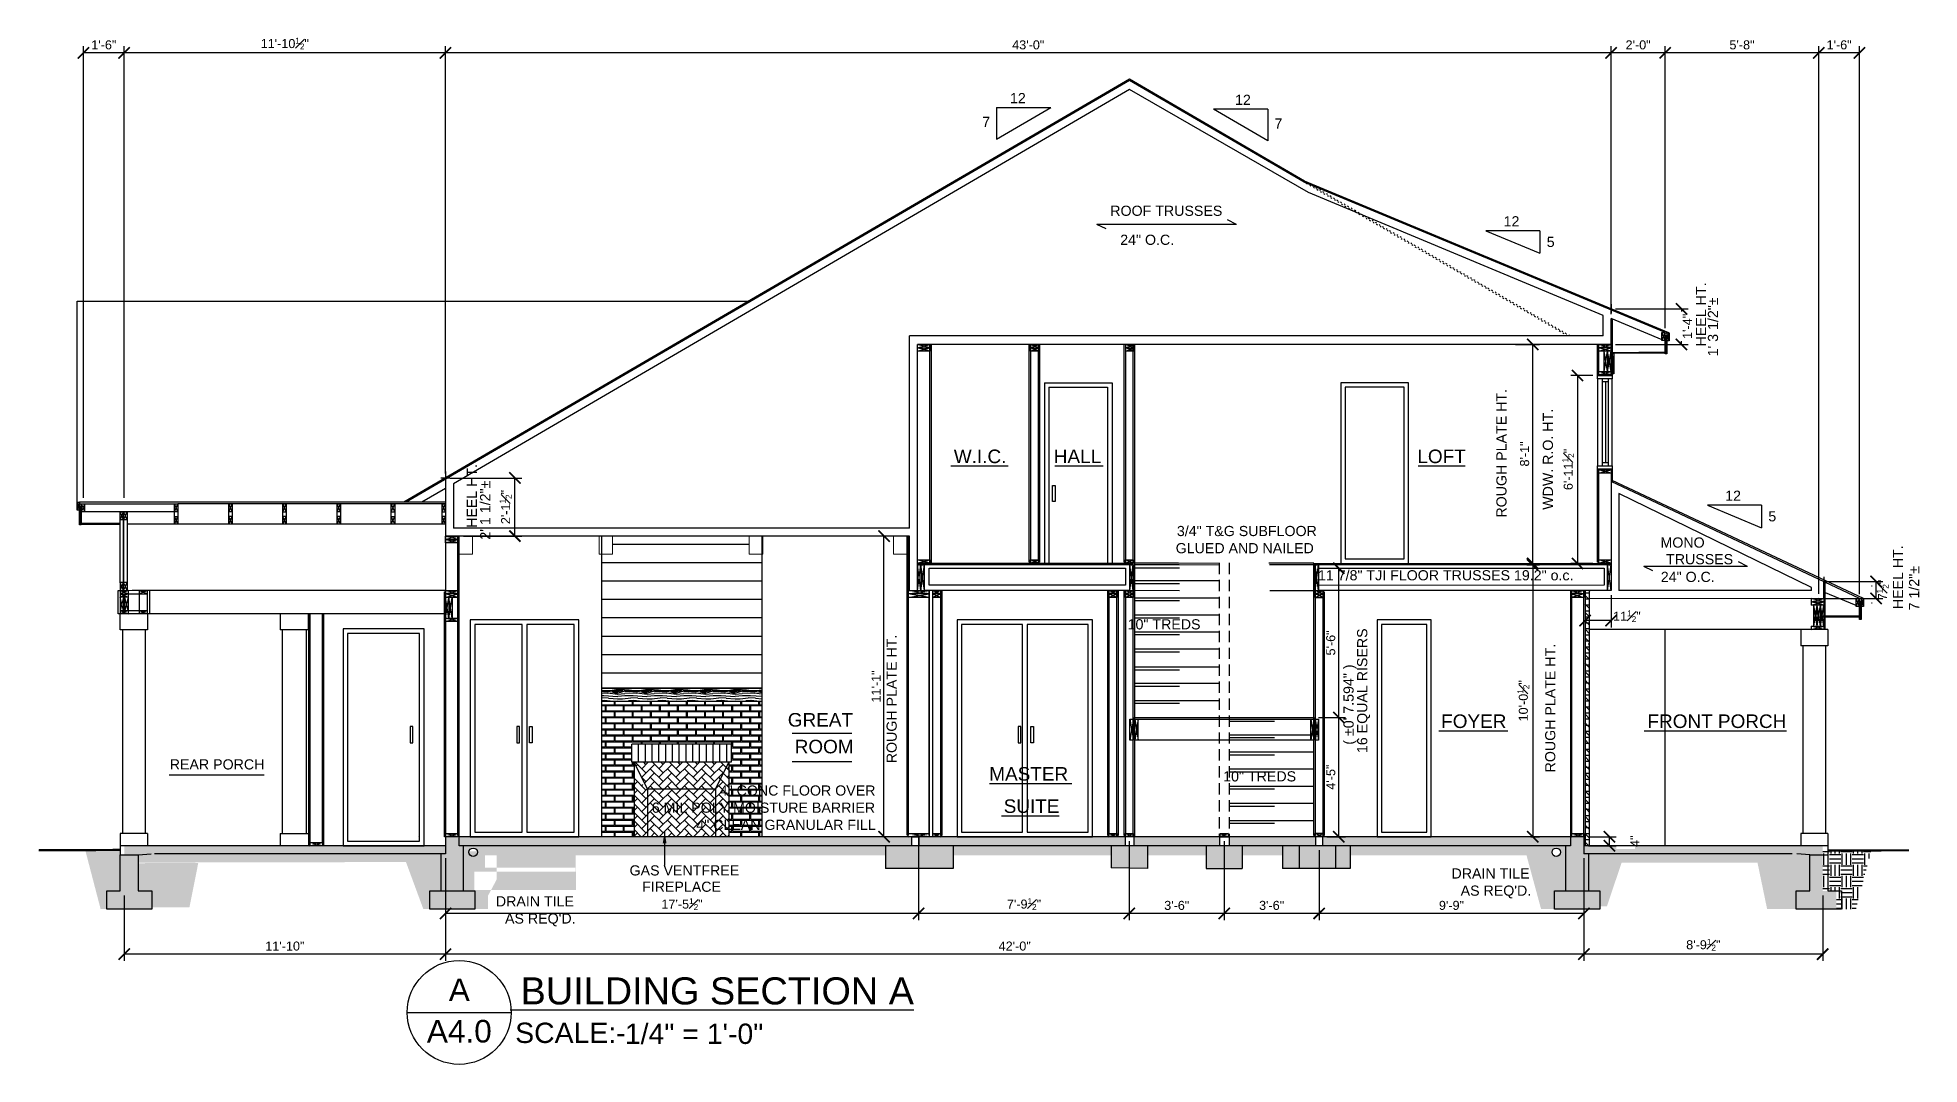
# Model space of a CAD drawing. Header units: inches. Extents: x -28708 to -16583, y 64755 to 66587.
# Drawn here: x -20693 to -19860, y 64762 to 65216 of the extents above; entities that cross this region are included whole.
import ezdxf
from ezdxf.enums import TextEntityAlignment as Align

# ---------------------------------------------------------------- set-up
doc = ezdxf.new("R2010")
doc.units = ezdxf.units.IN
doc.header["$LTSCALE"] = 20
doc.header["$MEASUREMENT"] = 0
for name, pattern in [('Dashed Small', [4, 1, -2, 1]), ('Dot Dash', [2, 0.5, -1, 0.5]), ('HIDDEN', [0.375, 0.25, -0.125]), ('Solid', [0])]:
    doc.linetypes.add(name, pattern=pattern)
for name, color, linetype in [('BEAM', 1, 'HIDDEN'), ('BLOCKING', 2, 'Continuous'), ('BYOTHERS', 1, 'Continuous'), ('CALLOUTS', 4, 'Continuous'), ('CEILING SECTION', 2, 'Continuous'), ('COLUMNS', 4, 'Continuous'), ('DIM', 2, 'Continuous'), ('DOOR', 3, 'Continuous'), ('ELEVATION WALL', 5, 'Continuous'), ('FIRE PLACE & FURNACE', 40, 'Continuous'), ('FOOTING', 5, 'Continuous'), ('GRADE LEVEL', 7, 'Continuous'), ('HATCH', 9, 'Continuous'), ('ROOF SECTION', 2, 'Continuous'), ('section', 4, 'Continuous'), ('SLAB', 5, 'Continuous'), ('STAIR&STEPS', 121, 'Continuous'), ('SYMBOLS', 7, 'Continuous'), ('TEXT', 3, 'Continuous'), ('WALL', 5, 'Continuous'), ('WALL SECTION', 5, 'Continuous'), ('WINDOW SETION', 2, 'Continuous')]:
    doc.layers.add(name, color=color, linetype=linetype)
for name, color, linetype, lineweight in [('SPDIMENSION', 7, 'Continuous', 0), ('SPSHAPE_OUTLINE', 7, 'Continuous', 0), ('SPXSEC_OUTLINE', 7, 'Continuous', 0), ('SPXSEC_TEXTURE', 7, 'Continuous', 0)]:
    doc.layers.add(name, color=color, linetype=linetype, lineweight=lineweight)
doc.styles.add('0.25 INCH', font='arial.ttf', dxfattribs={"height": 4})
doc.styles.add('Arial', font='arial.ttf')
doc.dimstyles.new('0.25 INCH', dxfattribs={"dimtxt": 4, "dimasz": 5, "dimexe": 3, "dimexo": 2, "dimgap": 1.5, "dimtad": 1, "dimdec": 3, "dimzin": 3, "dimdsep": 46, "dimlunit": 4, "dimtxsty": '0.25 INCH', "dimblk": 'ARCHTICK', "dimcen": 0.09, "dimclrd": 95, "dimclre": 8, "dimclrt": 30, "dimadec": 0, "dimazin": 0, "dimtfac": 0.65, "dimtdec": 3, "dimtofl": 0, "dimtmove": 2, "dimatfit": 3, "dimfxl": 0.18, "dimfrac": 1, "dimtolj": 1, "dimtzin": 0, "dimlwd": -1, "dimlwe": -1, "dimarcsym": 0})
pattern_1 = [(90, (229.657, 0), (-5, 5), [5, -5]), (90, (227.782, 1e-16), (-5, 5), [5, -5]), (90, (225.907, 2e-16), (-5, 5), [5, -5]), (180, (225.282, 0.625), (-5, -5), [5, -5]), (180, (225.282, 2.5), (-5, -5), [5, -5]), (180, (225.282, 4.375), (-5, -5), [5, -5])]

msp = doc.modelspace()

# ---------------------------------------------------------------- texts
at = {"layer": 'TEXT', "linetype": 'Solid', "style": 'Arial'}
for s, height, p in [('12', 4.5, (-20262.5781, 65187.1817)), ('12', 4.5, (-20162.944, 65186.4317)), ('7', 4.5, (-20274.8662, 65176.6817)), ('7', 4.5, (-20145.482, 65175.9317)), ('  ROOF TRUSSES  ', 4.5, (-20221.6671, 65137.3035)), ('12', 4.5, (-20044.0368, 65132.6458)), ('24" O.C.', 4.5, (-20213.7763, 65124.4566)), ('5', 4.5, (-20024.9467, 65123.5208)), ('W.I.C.', 6, (-20287.4465, 65027.8079)), ('HALL', 6, (-20243.1841, 65027.8079)), ('LOFT', 6, (-20082.2147, 65027.8079)), ('12', 4.5, (-19945.9293, 65011.133)), ('3/4" T&G SUBFLOOR', 4.5, (-20188.6814, 64995.5002)), ('5', 4.5, (-19926.8392, 65002.008)), ('GLUED AND NAILED', 4.5, (-20189.2142, 64987.8963)), ('MONO', 4.5, (-19974.5801, 64990.4012)), ('  TRUSSES  ', 4.5, (-19975.589, 64983.0387)), ('11 7/8" TJI FLOOR TRUSSES 19.2" o.c.', 4.5, (-20126.2086, 64975.8997)), ('24" O.C.', 4.5, (-19974.4426, 64975.1935)), ('10" TREDS', 4.5, (-20210.4925, 64954.1829)), ('GREAT ', 6, (-20360.9419, 64911.14)), ('FOYER', 6, (-20071.6766, 64910.5237)), ('FRONT PORCH', 6, (-19980.3362, 64910.5237)), ('ROOM', 6, (-20357.8887, 64899.3038)), ('REAR PORCH', 4.5, (-20634.5774, 64892.163)), ('MASTER ', 6, (-20271.7504, 64887.2215)), ('10" TREDS', 4.5, (-20168.18, 64886.8704)), ('4" CONC FLOOR OVER', 4.5, (-20391.0924, 64880.5993)), ('6 MIL POLY MOISTURE BARRIER', 4.5, (-20421.159, 64872.9954)), ('SUITE', 6, (-20265.3651, 64872.9113)), ('4" CLEAN GRANULAR FILL', 4.5, (-20401.44, 64865.3916)), ('DRAIN TILE', 4.5, (-20067.1031, 64843.8671)), ("AS REQ'D.", 4.5, (-20063.0604, 64836.2633)), ('DRAIN TILE', 4.5, (-20490.187, 64831.5284)), ("AS REQ'D.", 4.5, (-20486.1443, 64823.9245))]:
    msp.add_text(s, height=height, dxfattribs=at).set_placement(p)
for s, p in [('HEEL HT.', (-19954.3664, 65079.4947)), ('1\' 3 1/2"±', (-19949.1016, 65075.0882)), ('ROUGH PLATE HT.', (-20042.7523, 65003.6994)), ('WDW. R.O. HT.', (-20022.1849, 65007.1512)), ('HEEL HT.', (-20498.6016, 64999.1382)), ('2\' 1 1/2"±', (-20492.6661, 64993.9398)), ('HEEL HT.', (-19867.1931, 64963.1404)), ('7 1/2"±', (-19860.0342, 64962.6)), ('ROUGH PLATE HT.', (-20312.7214, 64894.9231)), ('16 EQUAL RISERS', (-20104.388, 64899.4236)), ('ROUGH PLATE HT.', (-20021.1358, 64890.8628)), ('( ±0\' 7.594" )', (-20110.4333, 64903.1266))]:
    msp.add_text(s, height=4.5, rotation=90, dxfattribs=at).set_placement(p)
at = {"layer": 'TEXT', "style": 'Arial'}
for s, p in [('GAS VENTFREE', (-20431.0064, 64845.2262)), ('FIREPLACE ', (-20425.4547, 64837.9845))]:
    msp.add_text(s, height=4.5, dxfattribs=at).set_placement(p)

# ---------------------------------------------------------------- blocks, each defined once
blk = doc.blocks.new('_ArchTick')
at = {"color": 0, "linetype": 'ByBlock', "const_width": 0.15}
blk.add_lwpolyline([(-0.5, -0.5), (0.5, 0.5)], dxfattribs=at)
blk = doc.blocks.new('*D588')
at = {"layer": 'DEFPOINTS', "color": 0, "linetype": 'ByBlock', "lineweight": -2, "transparency": 16777216}
for p in [(-20008.48, 64854.87), (-19902.75, 64838.37), (-20008.48, 64810.4)]:
    blk.add_point(p, dxfattribs=at)
at = {"layer": 'DIM', "color": 8, "transparency": 16777216}
for p, q in [((-20008.48, 64852.87), (-20008.48, 64807.4)), ((-19902.75, 64836.37), (-19902.75, 64807.4))]:
    blk.add_line(p, q, dxfattribs=at)
at = {"layer": 'DIM', "color": 95, "transparency": 16777216}
blk.add_line((-19902.75, 64810.4), (-20008.48, 64810.4), dxfattribs=at)
at = {"layer": 'DIM', "color": 95, "linetype": 'ByBlock', "transparency": 16777216, "xscale": 5, "yscale": 5, "zscale": 5, "rotation": 180}
blk.add_blockref('_ArchTick', (-20008.48, 64810.4), dxfattribs=at)
at = {"layer": 'DIM', "color": 95, "linetype": 'ByBlock', "transparency": 16777216, "xscale": 5, "yscale": 5, "zscale": 5}
blk.add_blockref('_ArchTick', (-19902.75, 64810.4), dxfattribs=at)
at = {"layer": 'DIM', "color": 30, "linetype": 'ByBlock', "lineweight": -2, "transparency": 16777216, "insert": (-19955.62, 64814.54), "char_height": 4, "attachment_point": 5, "style": 'Arial'}
blk.add_mtext('\\A1;8\'-9{\\H0.65x;\\S1#2;}"', dxfattribs=at)
blk = doc.blocks.new('*D589')
at = {"layer": 'DEFPOINTS', "color": 0, "linetype": 'ByBlock', "lineweight": -2, "transparency": 16777216}
for p in [(-20512.5, 64854.87), (-20008.48, 64854.87), (-20512.5, 64810.4)]:
    blk.add_point(p, dxfattribs=at)
at = {"layer": 'DIM', "color": 8, "transparency": 16777216}
for p, q in [((-20512.5, 64852.87), (-20512.5, 64807.4)), ((-20008.48, 64852.87), (-20008.48, 64807.4))]:
    blk.add_line(p, q, dxfattribs=at)
at = {"layer": 'DIM', "color": 95, "transparency": 16777216}
blk.add_line((-20008.48, 64810.4), (-20512.5, 64810.4), dxfattribs=at)
at = {"layer": 'DIM', "color": 95, "linetype": 'ByBlock', "transparency": 16777216, "xscale": 5, "yscale": 5, "zscale": 5, "rotation": 180}
blk.add_blockref('_ArchTick', (-20512.5, 64810.4), dxfattribs=at)
at = {"layer": 'DIM', "color": 95, "linetype": 'ByBlock', "transparency": 16777216, "xscale": 5, "yscale": 5, "zscale": 5}
blk.add_blockref('_ArchTick', (-20008.48, 64810.4), dxfattribs=at)
at = {"layer": 'DIM', "color": 30, "linetype": 'ByBlock', "lineweight": -2, "transparency": 16777216, "insert": (-20260.49, 64813.94), "char_height": 4, "attachment_point": 5, "style": 'Arial'}
blk.add_mtext('\\A1;42\'-0"', dxfattribs=at)
blk = doc.blocks.new('*D590')
at = {"layer": 'DEFPOINTS', "color": 0, "linetype": 'ByBlock', "lineweight": -2, "transparency": 16777216}
for p in [(-20512.5, 64854.87), (-20654.75, 64838.37), (-20654.75, 64810.4)]:
    blk.add_point(p, dxfattribs=at)
at = {"layer": 'DIM', "color": 8, "transparency": 16777216}
for p, q in [((-20512.5, 64852.87), (-20512.5, 64807.4)), ((-20654.75, 64836.37), (-20654.75, 64807.4))]:
    blk.add_line(p, q, dxfattribs=at)
at = {"layer": 'DIM', "color": 95, "transparency": 16777216}
blk.add_line((-20512.5, 64810.4), (-20654.75, 64810.4), dxfattribs=at)
at = {"layer": 'DIM', "color": 95, "linetype": 'ByBlock', "transparency": 16777216, "xscale": 5, "yscale": 5, "zscale": 5, "rotation": 180}
blk.add_blockref('_ArchTick', (-20654.75, 64810.4), dxfattribs=at)
at = {"layer": 'DIM', "color": 95, "linetype": 'ByBlock', "transparency": 16777216, "xscale": 5, "yscale": 5, "zscale": 5}
blk.add_blockref('_ArchTick', (-20512.5, 64810.4), dxfattribs=at)
at = {"layer": 'DIM', "color": 30, "linetype": 'ByBlock', "lineweight": -2, "transparency": 16777216, "insert": (-20583.62, 64813.94), "char_height": 4, "attachment_point": 5, "style": 'Arial'}
blk.add_mtext('\\A1;11\'-10"', dxfattribs=at)
blk = doc.blocks.new('*D591')
at = {"layer": 'DEFPOINTS', "color": 0, "linetype": 'ByBlock', "lineweight": -2, "transparency": 16777216}
for p in [(-20125.73, 64858.37), (-20008.48, 64854.87), (-20125.73, 64828.41)]:
    blk.add_point(p, dxfattribs=at)
at = {"layer": 'DIM', "color": 8, "transparency": 16777216}
for p, q in [((-20125.73, 64856.37), (-20125.73, 64825.41)), ((-20008.48, 64852.87), (-20008.48, 64825.41))]:
    blk.add_line(p, q, dxfattribs=at)
at = {"layer": 'DIM', "color": 95, "transparency": 16777216}
blk.add_line((-20008.48, 64828.41), (-20125.73, 64828.41), dxfattribs=at)
at = {"layer": 'DIM', "color": 95, "linetype": 'ByBlock', "transparency": 16777216, "xscale": 5, "yscale": 5, "zscale": 5, "rotation": 180}
blk.add_blockref('_ArchTick', (-20125.73, 64828.41), dxfattribs=at)
at = {"layer": 'DIM', "color": 95, "linetype": 'ByBlock', "transparency": 16777216, "xscale": 5, "yscale": 5, "zscale": 5}
blk.add_blockref('_ArchTick', (-20008.48, 64828.41), dxfattribs=at)
at = {"layer": 'DIM', "color": 30, "linetype": 'ByBlock', "lineweight": -2, "transparency": 16777216, "insert": (-20067.11, 64831.95), "char_height": 4, "attachment_point": 5, "style": 'Arial'}
blk.add_mtext('\\A1;9\'-9"', dxfattribs=at)
blk = doc.blocks.new('*D592')
at = {"layer": 'DEFPOINTS', "color": 0, "linetype": 'ByBlock', "lineweight": -2, "transparency": 16777216}
for p in [(-20167.75, 64862.37), (-20125.73, 64858.37), (-20167.75, 64828.41)]:
    blk.add_point(p, dxfattribs=at)
at = {"layer": 'DIM', "color": 8, "transparency": 16777216}
for p, q in [((-20167.75, 64860.37), (-20167.75, 64825.41)), ((-20125.73, 64856.37), (-20125.73, 64825.41))]:
    blk.add_line(p, q, dxfattribs=at)
at = {"layer": 'DIM', "color": 95, "transparency": 16777216}
blk.add_line((-20125.73, 64828.41), (-20167.75, 64828.41), dxfattribs=at)
at = {"layer": 'DIM', "color": 95, "linetype": 'ByBlock', "transparency": 16777216, "xscale": 5, "yscale": 5, "zscale": 5, "rotation": 180}
blk.add_blockref('_ArchTick', (-20167.75, 64828.41), dxfattribs=at)
at = {"layer": 'DIM', "color": 95, "linetype": 'ByBlock', "transparency": 16777216, "xscale": 5, "yscale": 5, "zscale": 5}
blk.add_blockref('_ArchTick', (-20125.73, 64828.41), dxfattribs=at)
at = {"layer": 'DIM', "color": 30, "linetype": 'ByBlock', "lineweight": -2, "transparency": 16777216, "insert": (-20146.74, 64831.95), "char_height": 4, "attachment_point": 5, "style": 'Arial'}
blk.add_mtext('\\A1;3\'-6"', dxfattribs=at)
blk = doc.blocks.new('*D593')
at = {"layer": 'DEFPOINTS', "color": 0, "linetype": 'ByBlock', "lineweight": -2, "transparency": 16777216}
for p in [(-20209.75, 64862.37), (-20167.75, 64862.37), (-20209.75, 64828.41)]:
    blk.add_point(p, dxfattribs=at)
at = {"layer": 'DIM', "color": 8, "transparency": 16777216}
for p, q in [((-20209.75, 64860.37), (-20209.75, 64825.41)), ((-20167.75, 64860.37), (-20167.75, 64825.41))]:
    blk.add_line(p, q, dxfattribs=at)
at = {"layer": 'DIM', "color": 95, "transparency": 16777216}
blk.add_line((-20167.75, 64828.41), (-20209.75, 64828.41), dxfattribs=at)
at = {"layer": 'DIM', "color": 95, "linetype": 'ByBlock', "transparency": 16777216, "xscale": 5, "yscale": 5, "zscale": 5, "rotation": 180}
blk.add_blockref('_ArchTick', (-20209.75, 64828.41), dxfattribs=at)
at = {"layer": 'DIM', "color": 95, "linetype": 'ByBlock', "transparency": 16777216, "xscale": 5, "yscale": 5, "zscale": 5}
blk.add_blockref('_ArchTick', (-20167.75, 64828.41), dxfattribs=at)
at = {"layer": 'DIM', "color": 30, "linetype": 'ByBlock', "lineweight": -2, "transparency": 16777216, "insert": (-20188.75, 64831.95), "char_height": 4, "attachment_point": 5, "style": 'Arial'}
blk.add_mtext('\\A1;3\'-6"', dxfattribs=at)
blk = doc.blocks.new('*D594')
at = {"layer": 'DEFPOINTS', "color": 0, "linetype": 'ByBlock', "lineweight": -2, "transparency": 16777216}
for p in [(-20303.02, 64863.87), (-20209.75, 64862.37), (-20303.02, 64828.41)]:
    blk.add_point(p, dxfattribs=at)
at = {"layer": 'DIM', "color": 8, "transparency": 16777216}
for p, q in [((-20303.02, 64861.87), (-20303.02, 64825.41)), ((-20209.75, 64860.37), (-20209.75, 64825.41))]:
    blk.add_line(p, q, dxfattribs=at)
at = {"layer": 'DIM', "color": 95, "transparency": 16777216}
blk.add_line((-20209.75, 64828.41), (-20303.02, 64828.41), dxfattribs=at)
at = {"layer": 'DIM', "color": 95, "linetype": 'ByBlock', "transparency": 16777216, "xscale": 5, "yscale": 5, "zscale": 5, "rotation": 180}
blk.add_blockref('_ArchTick', (-20303.02, 64828.41), dxfattribs=at)
at = {"layer": 'DIM', "color": 95, "linetype": 'ByBlock', "transparency": 16777216, "xscale": 5, "yscale": 5, "zscale": 5}
blk.add_blockref('_ArchTick', (-20209.75, 64828.41), dxfattribs=at)
at = {"layer": 'DIM', "color": 30, "linetype": 'ByBlock', "lineweight": -2, "transparency": 16777216, "insert": (-20256.38, 64832.55), "char_height": 4, "attachment_point": 5, "style": 'Arial'}
blk.add_mtext('\\A1;7\'-9{\\H0.65x;\\S1#2;}"', dxfattribs=at)
blk = doc.blocks.new('*D595')
at = {"layer": 'DEFPOINTS', "color": 0, "linetype": 'ByBlock', "lineweight": -2, "transparency": 16777216}
for p in [(-20512.5, 64854.87), (-20303.02, 64848.37), (-20512.5, 64828.41)]:
    blk.add_point(p, dxfattribs=at)
at = {"layer": 'DIM', "color": 8, "transparency": 16777216}
for p, q in [((-20512.5, 64852.87), (-20512.5, 64825.41)), ((-20303.02, 64846.37), (-20303.02, 64825.41))]:
    blk.add_line(p, q, dxfattribs=at)
at = {"layer": 'DIM', "color": 95, "transparency": 16777216}
blk.add_line((-20303.02, 64828.41), (-20512.5, 64828.41), dxfattribs=at)
at = {"layer": 'DIM', "color": 95, "linetype": 'ByBlock', "transparency": 16777216, "xscale": 5, "yscale": 5, "zscale": 5, "rotation": 180}
blk.add_blockref('_ArchTick', (-20512.5, 64828.41), dxfattribs=at)
at = {"layer": 'DIM', "color": 95, "linetype": 'ByBlock', "transparency": 16777216, "xscale": 5, "yscale": 5, "zscale": 5}
blk.add_blockref('_ArchTick', (-20303.02, 64828.41), dxfattribs=at)
at = {"layer": 'DIM', "color": 30, "linetype": 'ByBlock', "lineweight": -2, "transparency": 16777216, "insert": (-20407.76, 64832.55), "char_height": 4, "attachment_point": 5, "style": 'Arial'}
blk.add_mtext('\\A1;17\'-5{\\H0.65x;\\S1#2;}"', dxfattribs=at)
blk = doc.blocks.new('*D596')
at = {"layer": 'DEFPOINTS', "color": 0, "linetype": 'ByBlock', "lineweight": -2, "transparency": 16777216}
for p in [(-20008.48, 64862.37), (-20008.48, 64858.37), (-19997.21, 64862.37)]:
    blk.add_point(p, dxfattribs=at)
at = {"layer": 'DIM', "color": 8, "transparency": 16777216}
for p, q in [((-20006.48, 64862.37), (-19994.21, 64862.37)), ((-20006.48, 64858.37), (-19994.21, 64858.37))]:
    blk.add_line(p, q, dxfattribs=at)
at = {"layer": 'DIM', "color": 95, "transparency": 16777216}
blk.add_line((-19997.21, 64858.37), (-19997.21, 64862.37), dxfattribs=at)
at = {"layer": 'DIM', "color": 95, "linetype": 'ByBlock', "transparency": 16777216, "xscale": 5, "yscale": 5, "zscale": 5}
for p, rotation in [((-19997.21, 64862.37), 90), ((-19997.21, 64858.37), 270)]:
    blk.add_blockref('_ArchTick', p, dxfattribs=dict(at, rotation=rotation))
at = {"layer": 'DIM', "color": 30, "linetype": 'ByBlock', "lineweight": -2, "transparency": 16777216, "insert": (-19985.96, 64860.37), "char_height": 4, "attachment_point": 5, "rotation": 90, "style": 'Arial'}
blk.add_mtext('\\A1;4"', dxfattribs=at)
blk = doc.blocks.new('*D597')
at = {"layer": 'DEFPOINTS', "color": 0, "linetype": 'ByBlock', "lineweight": -2, "transparency": 16777216}
for p in [(-20128, 64915.15), (-20117.02, 64915.15), (-20124.23, 64862.37)]:
    blk.add_point(p, dxfattribs=at)
at = {"layer": 'DIM', "color": 8, "transparency": 16777216}
for p, q in [((-20126, 64915.15), (-20114.02, 64915.15)), ((-20122.23, 64862.37), (-20114.02, 64862.37))]:
    blk.add_line(p, q, dxfattribs=at)
at = {"layer": 'DIM', "color": 95, "transparency": 16777216}
blk.add_line((-20117.02, 64862.37), (-20117.02, 64915.15), dxfattribs=at)
at = {"layer": 'DIM', "color": 95, "linetype": 'ByBlock', "transparency": 16777216, "xscale": 5, "yscale": 5, "zscale": 5}
for p, rotation in [((-20117.02, 64915.15), 90), ((-20117.02, 64862.37), 270)]:
    blk.add_blockref('_ArchTick', p, dxfattribs=dict(at, rotation=rotation))
at = {"layer": 'DIM', "color": 30, "linetype": 'ByBlock', "lineweight": -2, "transparency": 16777216, "insert": (-20120.55, 64888.76), "char_height": 4, "attachment_point": 5, "rotation": 90, "style": 'Arial'}
blk.add_mtext('\\A1;4\'-5"', dxfattribs=at)
blk = doc.blocks.new('*D598')
at = {"layer": 'DEFPOINTS', "color": 0, "linetype": 'ByBlock', "lineweight": -2, "transparency": 16777216}
for p in [(-20126, 64981.25), (-20117.02, 64981.25), (-20128, 64915.15)]:
    blk.add_point(p, dxfattribs=at)
at = {"layer": 'DIM', "color": 8, "transparency": 16777216}
for p, q in [((-20124, 64981.25), (-20114.02, 64981.25)), ((-20126, 64915.15), (-20114.02, 64915.15))]:
    blk.add_line(p, q, dxfattribs=at)
at = {"layer": 'DIM', "color": 95, "transparency": 16777216}
blk.add_line((-20117.02, 64915.15), (-20117.02, 64981.25), dxfattribs=at)
at = {"layer": 'DIM', "color": 95, "linetype": 'ByBlock', "transparency": 16777216, "xscale": 5, "yscale": 5, "zscale": 5}
for p, rotation in [((-20117.02, 64981.25), 90), ((-20117.02, 64915.15), 270)]:
    blk.add_blockref('_ArchTick', p, dxfattribs=dict(at, rotation=rotation))
at = {"layer": 'DIM', "color": 30, "linetype": 'ByBlock', "lineweight": -2, "transparency": 16777216, "insert": (-20120.56, 64948.2), "char_height": 4, "attachment_point": 5, "rotation": 90, "style": 'Arial'}
blk.add_mtext('\\A1;5\'-6"', dxfattribs=at)
blk = doc.blocks.new('*D599')
at = {"layer": 'DEFPOINTS', "color": 0, "linetype": 'ByBlock', "lineweight": -2, "transparency": 16777216}
for p in [(-20035.69, 64982.75), (-20033.92, 64862.37), (-20031.17, 64862.37)]:
    blk.add_point(p, dxfattribs=at)
at = {"layer": 'DIM', "color": 8, "transparency": 16777216}
for p, q in [((-20033.69, 64982.75), (-20028.17, 64982.75)), ((-20031.92, 64862.37), (-20028.17, 64862.37))]:
    blk.add_line(p, q, dxfattribs=at)
at = {"layer": 'DIM', "color": 95, "transparency": 16777216}
blk.add_line((-20031.17, 64982.75), (-20031.17, 64862.37), dxfattribs=at)
at = {"layer": 'DIM', "color": 95, "linetype": 'ByBlock', "transparency": 16777216, "xscale": 5, "yscale": 5, "zscale": 5}
for p, rotation in [((-20031.17, 64982.75), 90), ((-20031.17, 64862.37), 270)]:
    blk.add_blockref('_ArchTick', p, dxfattribs=dict(at, rotation=rotation))
at = {"layer": 'DIM', "color": 30, "linetype": 'ByBlock', "lineweight": -2, "transparency": 16777216, "insert": (-20035.32, 64922.56), "char_height": 4, "attachment_point": 5, "rotation": 90, "style": 'Arial'}
blk.add_mtext('\\A1;10\'-0{\\H0.65x;\\S1#2;}"', dxfattribs=at)
blk = doc.blocks.new('*D600')
at = {"layer": 'DEFPOINTS', "color": 0, "linetype": 'ByBlock', "lineweight": -2, "transparency": 16777216}
for p in [(-20318.37, 64995.5), (-20307, 64995.5), (-20307.62, 64862.37)]:
    blk.add_point(p, dxfattribs=at)
at = {"layer": 'DIM', "color": 8, "transparency": 16777216}
for p, q in [((-20309, 64995.5), (-20321.37, 64995.5)), ((-20309.62, 64862.37), (-20321.37, 64862.37))]:
    blk.add_line(p, q, dxfattribs=at)
at = {"layer": 'DIM', "color": 95, "transparency": 16777216}
blk.add_line((-20318.37, 64862.37), (-20318.37, 64995.5), dxfattribs=at)
at = {"layer": 'DIM', "color": 95, "linetype": 'ByBlock', "transparency": 16777216, "xscale": 5, "yscale": 5, "zscale": 5}
for p, rotation in [((-20318.37, 64995.5), 90), ((-20318.37, 64862.37), 270)]:
    blk.add_blockref('_ArchTick', p, dxfattribs=dict(at, rotation=rotation))
at = {"layer": 'DIM', "color": 30, "linetype": 'ByBlock', "lineweight": -2, "transparency": 16777216, "insert": (-20321.88, 64928.93), "char_height": 4, "attachment_point": 5, "rotation": 90, "style": 'Arial'}
blk.add_mtext('\\A1;11\'-1"', dxfattribs=at)
blk = doc.blocks.new('*D601')
at = {"layer": 'DEFPOINTS', "color": 0, "linetype": 'ByBlock', "lineweight": -2, "transparency": 16777216}
for p in [(-20040.8, 65080.37), (-20031.17, 65080.37), (-20040.8, 64983.37)]:
    blk.add_point(p, dxfattribs=at)
at = {"layer": 'DIM', "color": 8, "transparency": 16777216}
for p, q in [((-20038.8, 65080.37), (-20028.17, 65080.37)), ((-20038.8, 64983.37), (-20028.17, 64983.37))]:
    blk.add_line(p, q, dxfattribs=at)
at = {"layer": 'DIM', "color": 95, "transparency": 16777216}
blk.add_line((-20031.17, 64983.37), (-20031.17, 65080.37), dxfattribs=at)
at = {"layer": 'DIM', "color": 95, "linetype": 'ByBlock', "transparency": 16777216, "xscale": 5, "yscale": 5, "zscale": 5}
for p, rotation in [((-20031.17, 65080.37), 90), ((-20031.17, 64983.37), 270)]:
    blk.add_blockref('_ArchTick', p, dxfattribs=dict(at, rotation=rotation))
at = {"layer": 'DIM', "color": 30, "linetype": 'ByBlock', "lineweight": -2, "transparency": 16777216, "insert": (-20034.72, 65031.87), "char_height": 4, "attachment_point": 5, "rotation": 90, "style": 'Arial'}
blk.add_mtext('\\A1;8\'-1"', dxfattribs=at)
blk = doc.blocks.new('*D602')
at = {"layer": 'DEFPOINTS', "color": 0, "linetype": 'ByBlock', "lineweight": -2, "transparency": 16777216}
for p in [(-20002.48, 65066.62), (-20011.3, 64983.37), (-20002.48, 64983.37)]:
    blk.add_point(p, dxfattribs=at)
at = {"layer": 'DIM', "color": 8, "transparency": 16777216}
for p, q in [((-20004.48, 65066.62), (-20014.3, 65066.62)), ((-20004.48, 64983.37), (-20014.3, 64983.37))]:
    blk.add_line(p, q, dxfattribs=at)
at = {"layer": 'DIM', "color": 95, "transparency": 16777216}
blk.add_line((-20011.3, 65066.62), (-20011.3, 64983.37), dxfattribs=at)
at = {"layer": 'DIM', "color": 95, "linetype": 'ByBlock', "transparency": 16777216, "xscale": 5, "yscale": 5, "zscale": 5}
for p, rotation in [((-20011.3, 65066.62), 90), ((-20011.3, 64983.37), 270)]:
    blk.add_blockref('_ArchTick', p, dxfattribs=dict(at, rotation=rotation))
at = {"layer": 'DIM', "color": 30, "linetype": 'ByBlock', "lineweight": -2, "transparency": 16777216, "insert": (-20015.44, 65025), "char_height": 4, "attachment_point": 5, "rotation": 90, "style": 'Arial'}
blk.add_mtext('\\A1;6\'-11{\\H0.65x;\\S1#2;}"', dxfattribs=at)
blk = doc.blocks.new('*D603')
at = {"layer": 'DEFPOINTS', "color": 0, "linetype": 'ByBlock', "lineweight": -2, "transparency": 16777216}
for p in [(-19996.49, 65096.12), (-19965.27, 65096.12), (-19996.48, 65080.37)]:
    blk.add_point(p, dxfattribs=at)
at = {"layer": 'DIM', "color": 8, "transparency": 16777216}
for p, q in [((-19994.49, 65096.12), (-19962.27, 65096.12)), ((-19994.48, 65080.37), (-19962.27, 65080.37))]:
    blk.add_line(p, q, dxfattribs=at)
at = {"layer": 'DIM', "color": 95, "transparency": 16777216}
for p, q in [((-19965.27, 65096.12), (-19965.27, 65095)), ((-19965.27, 65080.37), (-19965.27, 65081.74))]:
    blk.add_line(p, q, dxfattribs=at)
at = {"layer": 'DIM', "color": 95, "linetype": 'ByBlock', "transparency": 16777216, "xscale": 5, "yscale": 5, "zscale": 5}
for p, rotation in [((-19965.27, 65096.12), 90), ((-19965.27, 65080.37), 270)]:
    blk.add_blockref('_ArchTick', p, dxfattribs=dict(at, rotation=rotation))
at = {"layer": 'DIM', "color": 30, "linetype": 'ByBlock', "lineweight": -2, "transparency": 16777216, "insert": (-19962.69, 65088.37), "char_height": 4, "attachment_point": 5, "rotation": 90, "style": 'Arial'}
blk.add_mtext('\\A1;1\'-4"', dxfattribs=at)
blk = doc.blocks.new('*D604')
at = {"layer": 'DEFPOINTS', "color": 0, "linetype": 'ByBlock', "lineweight": -2, "transparency": 16777216}
for p in [(-19904.5, 64975.4), (-19879.14, 64975.4), (-19904.5, 64967.87)]:
    blk.add_point(p, dxfattribs=at)
at = {"layer": 'DIM', "color": 8, "transparency": 16777216}
for p, q in [((-19902.5, 64975.4), (-19876.14, 64975.4)), ((-19902.5, 64967.87), (-19876.14, 64967.87))]:
    blk.add_line(p, q, dxfattribs=at)
at = {"layer": 'DIM', "color": 95, "transparency": 16777216}
blk.add_line((-19879.14, 64967.87), (-19879.14, 64975.4), dxfattribs=at)
at = {"layer": 'DIM', "color": 95, "linetype": 'ByBlock', "transparency": 16777216, "xscale": 5, "yscale": 5, "zscale": 5}
for p, rotation in [((-19879.14, 64975.4), 90), ((-19879.14, 64967.87), 270)]:
    blk.add_blockref('_ArchTick', p, dxfattribs=dict(at, rotation=rotation))
at = {"layer": 'DIM', "color": 30, "linetype": 'ByBlock', "lineweight": -2, "transparency": 16777216, "insert": (-19876.23, 64971.63), "char_height": 4, "attachment_point": 5, "rotation": 90, "style": 'Arial'}
blk.add_mtext('\\A1;7{\\H0.65x;\\S1#2;}"', dxfattribs=at)
blk = doc.blocks.new('*D605')
at = {"layer": 'DEFPOINTS', "color": 0, "linetype": 'ByBlock', "lineweight": -2, "transparency": 16777216}
for p in [(-19904.5, 65209.45), (-19904.5, 64967.87), (-19886.49, 64967.84)]:
    blk.add_point(p, dxfattribs=at)
at = {"layer": 'DIM', "color": 8, "transparency": 16777216}
for p, q in [((-19904.5, 64969.87), (-19904.5, 65212.45)), ((-19886.49, 64969.84), (-19886.49, 65212.45))]:
    blk.add_line(p, q, dxfattribs=at)
at = {"layer": 'DIM', "color": 95, "transparency": 16777216}
blk.add_line((-19886.49, 65209.45), (-19904.5, 65209.45), dxfattribs=at)
at = {"layer": 'DIM', "color": 95, "linetype": 'ByBlock', "transparency": 16777216, "xscale": 5, "yscale": 5, "zscale": 5, "rotation": 180}
blk.add_blockref('_ArchTick', (-19904.5, 65209.45), dxfattribs=at)
at = {"layer": 'DIM', "color": 95, "linetype": 'ByBlock', "transparency": 16777216, "xscale": 5, "yscale": 5, "zscale": 5}
blk.add_blockref('_ArchTick', (-19886.49, 65209.45), dxfattribs=at)
at = {"layer": 'DIM', "color": 30, "linetype": 'ByBlock', "lineweight": -2, "transparency": 16777216, "insert": (-19895.5, 65212.99), "char_height": 4, "attachment_point": 5, "style": 'Arial'}
blk.add_mtext('\\A1;1\'-6"', dxfattribs=at)
blk = doc.blocks.new('*D606')
at = {"layer": 'DEFPOINTS', "color": 0, "linetype": 'ByBlock', "lineweight": -2, "transparency": 16777216}
for p in [(-19972.49, 65209.45), (-19972.49, 65085.62), (-19904.5, 64975.4)]:
    blk.add_point(p, dxfattribs=at)
at = {"layer": 'DIM', "color": 8, "transparency": 16777216}
for p, q in [((-19972.49, 65087.62), (-19972.49, 65212.45)), ((-19904.5, 64977.4), (-19904.5, 65212.45))]:
    blk.add_line(p, q, dxfattribs=at)
at = {"layer": 'DIM', "color": 95, "transparency": 16777216}
blk.add_line((-19904.5, 65209.45), (-19972.49, 65209.45), dxfattribs=at)
at = {"layer": 'DIM', "color": 95, "linetype": 'ByBlock', "transparency": 16777216, "xscale": 5, "yscale": 5, "zscale": 5, "rotation": 180}
blk.add_blockref('_ArchTick', (-19972.49, 65209.45), dxfattribs=at)
at = {"layer": 'DIM', "color": 95, "linetype": 'ByBlock', "transparency": 16777216, "xscale": 5, "yscale": 5, "zscale": 5}
blk.add_blockref('_ArchTick', (-19904.5, 65209.45), dxfattribs=at)
at = {"layer": 'DIM', "color": 30, "linetype": 'ByBlock', "lineweight": -2, "transparency": 16777216, "insert": (-19938.5, 65212.99), "char_height": 4, "attachment_point": 5, "style": 'Arial'}
blk.add_mtext('\\A1;5\'-8"', dxfattribs=at)
blk = doc.blocks.new('*D607')
at = {"layer": 'DEFPOINTS', "color": 0, "linetype": 'ByBlock', "lineweight": -2, "transparency": 16777216}
for p in [(-19996.48, 65209.45), (-19996.48, 65091.83), (-19972.49, 65085.62)]:
    blk.add_point(p, dxfattribs=at)
at = {"layer": 'DIM', "color": 8, "transparency": 16777216}
for p, q in [((-19996.48, 65093.83), (-19996.48, 65212.45)), ((-19972.49, 65087.62), (-19972.49, 65212.45))]:
    blk.add_line(p, q, dxfattribs=at)
at = {"layer": 'DIM', "color": 95, "transparency": 16777216}
blk.add_line((-19972.49, 65209.45), (-19996.48, 65209.45), dxfattribs=at)
at = {"layer": 'DIM', "color": 95, "linetype": 'ByBlock', "transparency": 16777216, "xscale": 5, "yscale": 5, "zscale": 5, "rotation": 180}
blk.add_blockref('_ArchTick', (-19996.48, 65209.45), dxfattribs=at)
at = {"layer": 'DIM', "color": 95, "linetype": 'ByBlock', "transparency": 16777216, "xscale": 5, "yscale": 5, "zscale": 5}
blk.add_blockref('_ArchTick', (-19972.49, 65209.45), dxfattribs=at)
at = {"layer": 'DIM', "color": 30, "linetype": 'ByBlock', "lineweight": -2, "transparency": 16777216, "insert": (-19984.49, 65212.99), "char_height": 4, "attachment_point": 5, "style": 'Arial'}
blk.add_mtext('\\A1;2\'-0"', dxfattribs=at)
blk = doc.blocks.new('*D608')
at = {"layer": 'DEFPOINTS', "color": 0, "linetype": 'ByBlock', "lineweight": -2, "transparency": 16777216}
for p in [(-20512.5, 65209.45), (-19996.48, 65091.83), (-20512.5, 65021.21)]:
    blk.add_point(p, dxfattribs=at)
at = {"layer": 'DIM', "color": 8, "transparency": 16777216}
for p, q in [((-20512.5, 65023.21), (-20512.5, 65212.45)), ((-19996.48, 65093.83), (-19996.48, 65212.45))]:
    blk.add_line(p, q, dxfattribs=at)
at = {"layer": 'DIM', "color": 95, "transparency": 16777216}
blk.add_line((-19996.48, 65209.45), (-20512.5, 65209.45), dxfattribs=at)
at = {"layer": 'DIM', "color": 95, "linetype": 'ByBlock', "transparency": 16777216, "xscale": 5, "yscale": 5, "zscale": 5, "rotation": 180}
blk.add_blockref('_ArchTick', (-20512.5, 65209.45), dxfattribs=at)
at = {"layer": 'DIM', "color": 95, "linetype": 'ByBlock', "transparency": 16777216, "xscale": 5, "yscale": 5, "zscale": 5}
blk.add_blockref('_ArchTick', (-19996.48, 65209.45), dxfattribs=at)
at = {"layer": 'DIM', "color": 30, "linetype": 'ByBlock', "lineweight": -2, "transparency": 16777216, "insert": (-20254.49, 65212.99), "char_height": 4, "attachment_point": 5, "style": 'Arial'}
blk.add_mtext('\\A1;43\'-0"', dxfattribs=at)
blk = doc.blocks.new('*D609')
at = {"layer": 'DEFPOINTS', "color": 0, "linetype": 'ByBlock', "lineweight": -2, "transparency": 16777216}
for p in [(-20654.76, 65209.45), (-20512.5, 65021.21), (-20654.76, 65010.5)]:
    blk.add_point(p, dxfattribs=at)
at = {"layer": 'DIM', "color": 8, "transparency": 16777216}
for p, q in [((-20654.76, 65012.5), (-20654.76, 65212.45)), ((-20512.5, 65023.21), (-20512.5, 65212.45))]:
    blk.add_line(p, q, dxfattribs=at)
at = {"layer": 'DIM', "color": 95, "transparency": 16777216}
blk.add_line((-20512.5, 65209.45), (-20654.76, 65209.45), dxfattribs=at)
at = {"layer": 'DIM', "color": 95, "linetype": 'ByBlock', "transparency": 16777216, "xscale": 5, "yscale": 5, "zscale": 5, "rotation": 180}
blk.add_blockref('_ArchTick', (-20654.76, 65209.45), dxfattribs=at)
at = {"layer": 'DIM', "color": 95, "linetype": 'ByBlock', "transparency": 16777216, "xscale": 5, "yscale": 5, "zscale": 5}
blk.add_blockref('_ArchTick', (-20512.5, 65209.45), dxfattribs=at)
at = {"layer": 'DIM', "color": 30, "linetype": 'ByBlock', "lineweight": -2, "transparency": 16777216, "insert": (-20583.63, 65213.59), "char_height": 4, "attachment_point": 5, "style": 'Arial'}
blk.add_mtext('\\A1;11\'-10{\\H0.65x;\\S1#2;}"', dxfattribs=at)
blk = doc.blocks.new('*D610')
at = {"layer": 'DEFPOINTS', "color": 0, "linetype": 'ByBlock', "lineweight": -2, "transparency": 16777216}
for p in [(-20672.76, 65209.45), (-20672.76, 65010.5), (-20654.76, 65010.5)]:
    blk.add_point(p, dxfattribs=at)
at = {"layer": 'DIM', "color": 8, "transparency": 16777216}
for p, q in [((-20672.76, 65012.5), (-20672.76, 65212.45)), ((-20654.76, 65012.5), (-20654.76, 65212.45))]:
    blk.add_line(p, q, dxfattribs=at)
at = {"layer": 'DIM', "color": 95, "transparency": 16777216}
blk.add_line((-20654.76, 65209.45), (-20672.76, 65209.45), dxfattribs=at)
at = {"layer": 'DIM', "color": 95, "linetype": 'ByBlock', "transparency": 16777216, "xscale": 5, "yscale": 5, "zscale": 5, "rotation": 180}
blk.add_blockref('_ArchTick', (-20672.76, 65209.45), dxfattribs=at)
at = {"layer": 'DIM', "color": 95, "linetype": 'ByBlock', "transparency": 16777216, "xscale": 5, "yscale": 5, "zscale": 5}
blk.add_blockref('_ArchTick', (-20654.76, 65209.45), dxfattribs=at)
at = {"layer": 'DIM', "color": 30, "linetype": 'ByBlock', "lineweight": -2, "transparency": 16777216, "insert": (-20663.76, 65212.99), "char_height": 4, "attachment_point": 5, "style": 'Arial'}
blk.add_mtext('\\A1;1\'-6"', dxfattribs=at)
blk = doc.blocks.new('*D611')
at = {"layer": 'DEFPOINTS', "color": 0, "linetype": 'ByBlock', "lineweight": -2, "transparency": 16777216}
for p in [(-20007.98, 64967.58), (-19996.48, 64971.37), (-20007.98, 64958.07)]:
    blk.add_point(p, dxfattribs=at)
at = {"layer": 'DIM', "color": 8, "transparency": 16777216}
for p, q in [((-20007.98, 64965.58), (-20007.98, 64955.07)), ((-19996.48, 64969.37), (-19996.48, 64955.07))]:
    blk.add_line(p, q, dxfattribs=at)
at = {"layer": 'DIM', "color": 95, "transparency": 16777216}
blk.add_line((-19996.48, 64958.07), (-20007.98, 64958.07), dxfattribs=at)
at = {"layer": 'DIM', "color": 95, "linetype": 'ByBlock', "transparency": 16777216, "xscale": 5, "yscale": 5, "zscale": 5, "rotation": 180}
blk.add_blockref('_ArchTick', (-20007.98, 64958.07), dxfattribs=at)
at = {"layer": 'DIM', "color": 95, "linetype": 'ByBlock', "transparency": 16777216, "xscale": 5, "yscale": 5, "zscale": 5}
blk.add_blockref('_ArchTick', (-19996.48, 64958.07), dxfattribs=at)
at = {"layer": 'DIM', "color": 30, "linetype": 'ByBlock', "lineweight": -2, "transparency": 16777216, "insert": (-19989.45, 64960.02), "char_height": 4, "attachment_point": 5, "style": 'Arial'}
blk.add_mtext('\\A1;11{\\H0.65x;\\S1#2;}"', dxfattribs=at)
blk = doc.blocks.new('*D612')
at = {"layer": 'DEFPOINTS', "color": 0, "linetype": 'ByBlock', "lineweight": -2, "transparency": 16777216}
for p in [(-20512.5, 65021.22), (-20481.76, 65021.22), (-20506.5, 64995.5)]:
    blk.add_point(p, dxfattribs=at)
at = {"layer": 'DIM', "color": 8, "transparency": 16777216}
for p, q in [((-20510.5, 65021.22), (-20478.76, 65021.22)), ((-20504.5, 64995.5), (-20478.76, 64995.5))]:
    blk.add_line(p, q, dxfattribs=at)
at = {"layer": 'DIM', "color": 95, "transparency": 16777216}
blk.add_line((-20481.76, 64995.5), (-20481.76, 65021.22), dxfattribs=at)
at = {"layer": 'DIM', "color": 95, "linetype": 'ByBlock', "transparency": 16777216, "xscale": 5, "yscale": 5, "zscale": 5}
for p, rotation in [((-20481.76, 65021.22), 90), ((-20481.76, 64995.5), 270)]:
    blk.add_blockref('_ArchTick', p, dxfattribs=dict(at, rotation=rotation))
at = {"layer": 'DIM', "color": 30, "linetype": 'ByBlock', "lineweight": -2, "transparency": 16777216, "insert": (-20485.87, 65008.36), "char_height": 4, "attachment_point": 5, "rotation": 90, "style": 'Arial'}
blk.add_mtext('\\A1;2\'-1{\\H0.65x;\\S1#2;}"', dxfattribs=at)
blk = doc.blocks.new('0.25 CALLOUT')
blk.add_line((-20.69, -1.02), (25.31, -1.02))
blk.add_circle((2.31, -1.02), 23)
at = {"ltscale": 24, "insert": (27.12, -5.55), "char_height": 9, "attachment_point": 1, "line_spacing_factor": 0.85, "style": '0.25 INCH'}
blk.add_mtext('SCALE:-', dxfattribs=at)
at = {"style": '0.25 INCH'}
for tag, p, height in [('SEC.NO', (-9.66, 2.73), 9), ('DWG.TITLE', (20.15, 1.93), 7.5), ('SH.NO', (-10.52, -14.66), 9), ('SCALE', (93.69, -12.79), 9)]:
    blk.add_attdef(tag, p, '', height=height, dxfattribs=at)

# ---------------------------------------------------------------- dimensions: what is measured, and where the dimension line sits
at = {"layer": 'DIM', "linetype": 'ByBlock', "lineweight": -2}
for base, p1, p2, angle, override, picture, middle in [((-20672.7587, 65209.4487), (-20654.7587, 65010.4952), (-20672.7587, 65010.4952), 180, {"dimtxsty": 'Arial'}, '*D610', (-20663.7587, 65212.991)), ((-20654.7587, 65209.4487), (-20512.4969, 65021.2103), (-20654.7587, 65010.4952), 180, {"dimdec": 1, "dimtxsty": 'Arial'}, '*D609', (-20583.6278, 65213.5934)), ((-20512.4969, 65209.4487), (-19996.4839, 65091.8291), (-20512.4969, 65021.2103), 180, {"dimtxsty": 'Arial'}, '*D608', (-20254.4904, 65212.9923)), ((-19996.4839, 65209.4487), (-19972.491, 65085.6234), (-19996.4839, 65091.8291), 180, {"dimtxsty": 'Arial'}, '*D607', (-19984.4874, 65212.991)), ((-19972.491, 65209.4487), (-19904.5026, 64975.396), (-19972.491, 65085.6234), 180, {"dimtxsty": 'Arial'}, '*D606', (-19938.4968, 65212.991)), ((-19904.5043, 65209.4487), (-19886.4863, 64967.837), (-19904.5043, 64967.8704), 180, {"dimtxsty": 'Arial'}, '*D605', (-19895.4953, 65212.991)), ((-20031.1733, 65080.3704), (-20040.7963, 64983.3704), (-20040.7963, 65080.3704), 90, {"dimtxsty": 'Arial'}, '*D601', (-20034.7156, 65031.8704)), ((-20011.298325739, 64983.3704415156), (-20002.4838572351, 65066.6204415156), (-20002.4838572351, 64983.3704415156), 90, {"dimdec": 1, "dimtxsty": 'Arial'}, '*D602', (-20015.4430733516, 65024.9954415156)), ((-20481.7554, 65021.2243), (-20506.4969, 64995.4954), (-20512.4969, 65021.2243), 90, {"dimdec": 1, "dimtxsty": 'Arial'}, '*D612', (-20485.866, 65008.3599)), ((-20318.3747, 64995.4954), (-20307.6236, 64862.3704), (-20306.9986, 64995.4954), 90, {"dimdec": 1, "dimtxsty": 'Arial'}, '*D600', (-20321.8829, 64928.9329)), ((-20117.015, 64981.2454), (-20127.9979, 64915.1517), (-20125.9979, 64981.2454), 90, {"dimdec": 1, "dimtxsty": 'Arial'}, '*D598', (-20120.5573, 64948.1986)), ((-20031.1733, 64862.3704), (-20035.6866, 64982.7454), (-20033.9176, 64862.3704), 90, {"dimdec": 1, "dimtxsty": 'Arial'}, '*D599', (-20035.3181, 64922.5579)), ((-20117.015, 64915.1517), (-20124.2289, 64862.3704), (-20127.9979, 64915.1517), 90, {"dimdec": 1, "dimtxsty": 'Arial'}, '*D597', (-20120.5491, 64888.7611)), ((-19997.212, 64862.3702), (-20008.4839, 64858.3704), (-20008.4839, 64862.3702), 90, {"dimtxsty": 'Arial'}, '*D596', (-19985.962, 64860.3703)), ((-20303.0155, 64828.4086), (-20209.7486, 64862.3704), (-20303.0155, 64863.8704), 180, {"dimdec": 1, "dimtxsty": 'Arial'}, '*D594', (-20256.382, 64832.5533)), ((-20209.7486, 64828.4086), (-20167.7476, 64862.3704), (-20209.7486, 64862.3704), 180, {"dimtxsty": 'Arial'}, '*D593', (-20188.7481, 64831.9522)), ((-20167.7476, 64828.4086), (-20125.7289, 64858.3707), (-20167.7476, 64862.3704), 180, {"dimtxsty": 'Arial'}, '*D592', (-20146.7383, 64831.9522)), ((-20125.7289, 64828.4086), (-20008.4839, 64854.8704), (-20125.7289, 64858.3707), 180, {"dimdec": 1, "dimtxsty": 'Arial'}, '*D591', (-20067.1064, 64831.9509)), ((-20654.7457, 64810.3997), (-20512.4969, 64854.8704), (-20654.7457, 64838.3704), 180, {"dimdec": 1, "dimtxsty": 'Arial'}, '*D590', (-20583.6213, 64813.942)), ((-20512.4969, 64810.3997), (-20008.4839, 64854.8704), (-20512.4969, 64854.8704), 180, {"dimdec": 1, "dimtxsty": 'Arial'}, '*D589', (-20260.4904, 64813.942)), ((-20512.4969, 64828.4086), (-20303.0155, 64848.3707), (-20512.4969, 64854.8704), 180, {"dimtxsty": 'Arial'}, '*D595', (-20407.7562, 64832.5533)), ((-20008.4839, 64810.3997), (-19902.7467, 64838.3704), (-20008.4839, 64854.8704), 180, {"dimdec": 1, "dimtxsty": 'Arial'}, '*D588', (-19955.6153, 64814.5445))]:
    dim = msp.add_linear_dim(base=base, p1=p1, p2=p2, angle=angle, dimstyle='0.25 INCH', override=override, dxfattribs=at)
    dim.commit()
    dim.dimension.update_dxf_attribs({"geometry": picture, "text_midpoint": middle})
for base, p1, p2, angle, override, picture, middle in [((-19965.271, 65096.1249), (-19996.4839, 65080.3704), (-19996.4885, 65096.1249), 90, {"dimdec": 1, "dimtxsty": 'Arial'}, '*D603', (-19962.6942, 65088.3727)), ((-19879.1443, 64975.396), (-19904.5043, 64967.8704), (-19904.5043, 64975.396), 90, {"dimtxsty": 'Arial'}, '*D604', (-19876.2346, 64971.6332)), ((-20007.9839, 64958.0743), (-19996.4839, 64971.3704), (-20007.9839, 64967.5754), 180, {"dimtxsty": 'Arial'}, '*D611', (-19989.4527, 64960.0211))]:
    dim = msp.add_linear_dim(base=base, p1=p1, p2=p2, angle=angle, dimstyle='0.25 INCH', override=override, dxfattribs=at)
    dim.commit()
    dim.dimension.update_dxf_attribs({"geometry": picture, "text_midpoint": middle, "dimtype": 160})

# ---------------------------------------------------------------- hatches: boundary and pattern name
at = {"layer": 'HATCH', "linetype": 'ByBlock', "lineweight": -2}
h = msp.add_hatch(dxfattribs=at)
h.set_pattern_fill('ANSI31', color=256, scale=65, angle=315, style=0)
h.paths.add_polyline_path([(-20443.4969, 64987.4954), (-20438.4969, 64987.4954), (-20438.4969, 64995.4954), (-20377.9969, 64995.4954), (-20377.9969, 64987.4954), (-20372.4969, 64987.4954), (-20372.4969, 64928.3704), (-20443.4969, 64928.3704)])
at = {"layer": 'HATCH'}
h = msp.add_hatch(dxfattribs=at)
h.set_pattern_fill('WOOD8', color=256, scale=13, style=0, pattern_type=2)
h.set_pattern_definition([(349.6952, (-20809.3252, 60605.4944), (78.0000125, -12.99993338), [1.45344, -143.890968]), (0, (-20807.895, 60605.234), (13, 13), [1.43, -11.57]), (18.4349, (-20806.465, 60605.2344), (26.0000056, 12.9999792), [1.233284, -39.876317]), (172.875, (-20805.2952, 60605.6244), (91.00000494, -12.99997766), [1.0481, -103.761255]), (174.8056, (-20806.3352, 60605.7544), (130.0000087, -12.99993792), [1.435902, -142.15379]), (194.0362, (-20807.7652, 60605.8844), (-39.000007, -12.9999747), [1.60801, -51.992356]), (9.4623, (-20808.2852, 60605.4944), (65.0000101, 12.9999758), [0.790764, -78.285155]), (353.6598, (-20807.5052, 60605.6244), (-103.99999223, 13.00002053), [1.177202, -116.542803]), (185.7106, (-20806.3352, 60605.4944), (-116.9999925, -13.0000171), [1.306487, -129.3419]), (168.6901, (-20807.6352, 60605.3644), (52.0000098, -12.9999692), [0.66287, -65.624377]), (354.8056, (-20810.4952, 60605.3644), (-130.0000087, 12.99993792), [1.435902, -142.15379]), (348.6901, (-20809.0652, 60605.2344), (-52.0000098, 12.9999692), [1.32574, -64.961507]), (0, (-20807.765, 60604.974), (13, 13), [1.56, -11.44]), (20.556, (-20806.2052, 60604.9744), (65.000024, 25.99994795), [1.11072, -109.961332]), (3.8141, (-20805.1652, 60605.3644), (181.99999144, 13.00007961), [1.95433, -193.47852]), (354.8056, (-20803.2152, 60605.4944), (-130.0000087, 12.99993792), [1.435902, -142.15379]), (0, (-20801.785, 60605.364), (13, 13), [1.43, -11.57]), (5.1944, (-20813.3552, 60605.3644), (130.0000087, 12.99993792), [1.435902, -142.15379]), (354.8056, (-20811.9252, 60605.4944), (-130.0000087, 12.99993792), [1.435902, -142.15379]), (0, (-20813.355, 60605.624), (13, 13), [0.78, -12.22]), (5.1944, (-20812.5752, 60605.6244), (130.0000087, 12.99993792), [1.435902, -142.15379]), (0, (-20811.145, 60605.754), (13, 13), [1.3, -11.7]), (10.3048, (-20809.8452, 60605.7544), (-78.0000125, -12.99993338), [1.45344, -143.890968]), (5.1944, (-20808.4152, 60606.0144), (130.0000087, 12.99993792), [1.435902, -142.15379]), (354.8056, (-20806.9852, 60606.1444), (-130.0000087, 12.99993792), [1.435902, -142.15379]), (354.8056, (-20805.5552, 60606.0144), (-130.0000087, 12.99993792), [1.435902, -142.15379]), (351.8699, (-20804.1252, 60605.8844), (-77.9999971, 12.9999916), [1.838473, -90.085398]), (0, (-20802.305, 60605.624), (13, 13), [1.95, -11.05]), (347.4712, (-20802.8252, 60597.8244), (65.00000417, -12.99999484), [1.198535, -118.655537]), (354.2894, (-20801.6552, 60597.5644), (-116.9999925, 13.0000171), [1.306487, -129.3419]), (8.1301, (-20802.8252, 60597.8244), (77.9999971, 12.9999916), [0.919243, -91.00464]), (9.4623, (-20801.9152, 60597.9544), (65.0000101, 12.9999758), [1.581515, -77.49439]), (0, (-20813.355, 60598.214), (13, 13), [1.56, -11.44]), (350.5377, (-20811.7952, 60598.2144), (-65.0000101, 12.9999758), [0.790764, -78.285155]), (201.8014, (-20811.0152, 60598.0844), (39.0000035, 12.9999988), [0.700076, -69.30707]), (192.9946, (-20811.6652, 60597.8244), (117.00000998, 25.9999685), [1.73442, -171.70721]), (352.875, (-20801.3952, 60597.8244), (-91.00000494, 12.99997766), [1.0481, -103.761255]), (7.125, (-20801.3952, 60597.8244), (91.00000494, 12.99997766), [1.0481, -103.761255]), (0, (-20813.355, 60597.954), (13, 13), [1.04, -11.96]), (194.0362, (-20812.3152, 60597.9544), (-39.000007, -12.9999747), [1.072006, -52.528372]), (356.6335, (-20810.4952, 60598.3444), (-207.99999119, 13.00014252), [2.213822, -219.16821]), (357.7094, (-20808.28517, 60598.2144), (-312.00000168, 12.99994479), [3.2526, -322.007296]), (3.1798, (-20805.0352, 60598.0844), (221.00000654, 12.99988355), [2.343614, -232.017227]), (9.4623, (-20802.6952, 60598.2144), (65.0000101, 12.9999758), [2.37228, -76.70364]), (10.3048, (-20813.3552, 60597.0444), (-78.0000125, -12.99993338), [1.45344, -143.890968]), (15.9454, (-20811.9252, 60597.3044), (-52.00000165, -12.99999856), [1.892826, -92.748604]), (0, (-20810.105, 60597.824), (13, 13), [1.69, -11.31]), (351.8699, (-20808.4152, 60597.8244), (-77.9999971, 12.9999916), [1.838473, -90.085398]), (3.5763, (-20806.5952, 60597.5644), (195.0000085, 12.99987933), [2.084056, -206.32179]), (351.2538, (-20804.5152, 60597.6944), (90.99999137, -13.00005456), [1.709877, -169.27842]), (345.9638, (-20802.8252, 60597.4344), (-39.000007, 12.9999747), [1.60801, -51.992356]), (0, (-20801.265, 60597.044), (13, 13), [0.91, -12.09]), (174.8056, (-20810.4952, 60598.3444), (130.0000087, -12.99993792), [2.87179, -140.717902]), (355.2364, (-20813.3552, 60599.1244), (-143.0000123, 12.99988992), [3.130816, -153.40992]), (0, (-20810.235, 60598.864), (13, 13), [2.99, -10.01]), (4.0856, (-20807.2452, 60598.8644), (169.00000194, 12.99994972), [3.64927, -178.814415]), (0, (-20803.605, 60599.124), (13, 13), [3.25, -9.75]), (7.125, (-20813.3552, 60596.3944), (91.00000494, 12.99997766), [3.144284, -101.66507]), (6.3402, (-20810.2352, 60596.7844), (103.99999223, 13.00002053), [2.354404, -115.3656]), (357.5104, (-20807.89517, 60597.0444), (-285.999993236, 13.00023225), [2.99282, -296.289656]), (353.4802, (-20804.90517, 60596.9144), (-337.99999728, 38.999993828), [4.579614, -453.382176]), (3.0128, (-20813.3552, 60604.8444), (234.00000015, 13.00005336), [2.47342, -244.868455]), (351.8699, (-20810.8852, 60604.9744), (-77.9999971, 12.9999916), [2.757716, -89.166168]), (357.6141, (-20808.15517, 60604.5844), (-299.00000681, 12.99977602), [3.122704, -309.148008]), (10.6197, (-20805.0352, 60604.4544), (-142.99997926, -26.00010508), [2.116244, -209.508416]), (0, (-20802.955, 60604.844), (13, 13), [2.6, -10.4]), (356.8202, (-20813.3552, 60606.4044), (-221.00000654, 12.99988355), [2.343614, -232.017227]), (6.009, (-20811.0152, 60606.2744), (-129.99999676, -12.99999113), [2.48365, -245.881]), (6.7098, (-20808.5452, 60606.5344), (-117.00001297, -12.99992046), [2.225236, -220.29891]), (354.2894, (-20806.3352, 60606.7944), (-116.9999925, 13.0000171), [2.612974, -128.035414]), (347.9052, (-20803.7352, 60606.5344), (-116.99998182, 26.00008754), [1.861314, -184.27036]), (9.4623, (-20801.9152, 60606.1444), (65.0000101, 12.9999758), [1.581515, -77.49439]), (3.8141, (-20813.3552, 60603.9344), (181.99999144, 13.00007961), [1.95433, -193.47852]), (347.1957, (-20811.40517, 60604.0644), (-168.99997201, 39.00009604), [2.93293, -290.360434]), (0, (-20808.545, 60603.414), (13, 13), [3.25, -9.75]), (5.4403, (-20805.2952, 60603.4144), (-143.00000406, -12.99991383), [2.74235, -271.49295]), (6.7098, (-20802.5652, 60603.6744), (-117.00001297, -12.99992046), [2.225236, -220.29891]), (0, (-20813.355, 60607.314), (13, 13), [2.21, -10.79]), (8.1301, (-20811.1452, 60607.3144), (77.9999971, 12.9999916), [3.67696, -88.246925]), (357.6141, (-20807.50517, 60607.8344), (-299.00000681, 12.99977602), [3.122704, -309.148008]), (354.4725, (-20804.38517, 60607.7044), (273.000022352, -25.999809936), [4.048824, -400.833875]), (6.8428, (-20813.35517, 60595.4844), (-220.99999175, -26.00010397), [3.273322, -324.05832]), (0, (-20810.105, 60595.874), (13, 13), [3.64, -9.36]), (356.3478, (-20806.46517, 60595.8744), (-403.000012249, 25.99983488), [6.122428, -606.120983]), (0, (-20813.355, 60600.034), (13, 13), [3.12, -9.88]), (4.7636, (-20810.2352, 60600.0344), (143.0000123, 12.99988992), [3.130816, -153.40992]), (358.1524, (-20807.11517, 60600.2944), (-390.000006036, 12.999926417), [4.032093, -399.177532]), (357.2737, (-20803.0852, 60600.1644), (-260.000003835, 12.99994823), [2.733094, -270.576254]), (354.8056, (-20813.3552, 60602.1144), (-130.0000087, 12.99993792), [2.87179, -140.717902]), (0, (-20810.495, 60601.854), (13, 13), [4.16, -8.84]), (1.9092, (-20806.33517, 60601.8544), (376.99998741, 13.000315134), [3.90217, -386.314435]), (3.5763, (-20802.4352, 60601.9844), (195.0000085, 12.99987933), [2.084056, -206.32179])])
h.paths.add_polyline_path([(-20372.4969, 64928.3704), (-20443.4969, 64928.3704), (-20443.4969, 64922.3704), (-20372.4969, 64922.3704)])
h = msp.add_hatch(dxfattribs=at)
h.set_pattern_fill('RBBRICKC', color=9, pattern_type=2)
h.set_pattern_definition([(0, (-20813.3552, 60595.4844), (4, 2.6666667), [7.625, -0.375]), (90, (-20813.355, 60595.4844), (-4, 2.6666667), [2.2916667, -3.0416667]), (0, (-20813.3552, 60597.776), (4, 2.6666667), [7.625, -0.375]), (90, (-20805.73, 60595.4844), (-4, 2.6666667), [2.2916667, -3.0416667])])
h.paths.add_polyline_path([(-20372.4969, 64922.4811), (-20443.4969, 64922.3704), (-20443.4969, 64862.3704), (-20428.9995, 64862.3704), (-20428.9995, 64895.371), (-20429.9995, 64895.371), (-20429.9995, 64903.371), (-20385.9986, 64903.371), (-20385.9986, 64895.371), (-20386.9986, 64895.371), (-20386.9986, 64862.3704), (-20372.4969, 64862.4811)])
h = msp.add_hatch(dxfattribs=at)
h.set_pattern_fill('AR-HBONE', color=256, scale=0.67, style=0)
h.set_pattern_definition([(45, (-25193.5657, 64521.0786), (3e-16, 3.7900923), [8.04, -2.68]), (135, (-25191.6706, 64522.9737), (3e-16, 3.7900923), [8.04, -2.68])])
h.paths.add_polyline_path([(-20386.9986, 64895.371), (-20428.9995, 64895.371), (-20422.9994, 64883.3709), (-20392.9987, 64883.3709)])
h.paths.add_polyline_path([(-20392.9987, 64883.3709), (-20422.9994, 64883.3709), (-20422.9994, 64862.3704), (-20392.9987, 64862.3704)])
h.paths.add_polyline_path([(-20386.9986, 64895.2186), (-20392.9987, 64883.3709), (-20392.9987, 64862.3704), (-20386.9986, 64862.3704)])
h.paths.add_polyline_path([(-20422.9994, 64883.3709), (-20428.9995, 64889.371), (-20428.9995, 64862.3704), (-20422.9994, 64862.3704)])
at = {"layer": 'HATCH', "linetype": 'ByBlock', "lineweight": -2}
h = msp.add_hatch(dxfattribs=at)
h.set_pattern_fill('EARTH', color=256, scale=20, angle=90)
h.set_pattern_definition(pattern_1)
h.paths.add_polyline_path([(-19931.6263, 64850.8704), (-19910.7255, 64850.8704), (-19910.7255, 64838.3704), (-19916.7255, 64838.3704), (-19916.7255, 64830.3704), (-19927.3774, 64830.3704)])
h.paths.add_polyline_path([(-20006.4839, 64850.8704), (-19991.8057, 64850.8704), (-19998.2913, 64831.5673), (-20001.4839, 64831.5673), (-20001.4839, 64838.3702), (-20006.4839, 64838.3702)])
edge = h.paths.add_edge_path()
edge.add_line((-20033.9063, 64854.1881), (-20022.0781, 64854.1881))
edge.add_arc((-20020.7339, 64855.4952), 1.875, 224.1978217, 315.8021783)
edge.add_line((-20019.3896, 64854.1881), (-20016.4839, 64854.1881))
edge.add_line((-20016.4839, 64854.1881), (-20016.4839, 64838.3702))
edge.add_line((-20016.4839, 64838.3702), (-20021.4839, 64838.3702))
edge.add_line((-20021.4839, 64838.3702), (-20021.4839, 64830.3702))
edge.add_line((-20021.4839, 64830.3702), (-20027.4549, 64830.3702))
edge.add_line((-20027.4549, 64830.3702), (-20033.9063, 64854.1881))
h.paths.add_polyline_path([(-20529.9771, 64851.1453), (-20514.4969, 64851.2096), (-20514.4969, 64838.3702), (-20519.4969, 64838.3702), (-20519.4969, 64830.3702), (-20522.324, 64830.3702)])
edge = h.paths.add_edge_path()
edge.add_line((-20504.4969, 64854.1881), (-20501.5912, 64854.1881))
edge.add_arc((-20500.2469, 64855.4952), 1.875, 224.1978217, 315.8021783)
edge.add_line((-20498.9026, 64854.1881), (-20489.8391, 64854.1881))
edge.add_line((-20489.8391, 64854.1881), (-20489.8391, 64843.4327))
edge.add_line((-20489.8391, 64843.4327), (-20493.7352, 64836.1306))
edge.add_line((-20493.7352, 64836.1306), (-20493.7352, 64830.4085))
edge.add_line((-20493.7352, 64830.4085), (-20499.4969, 64830.4085))
edge.add_line((-20499.4969, 64830.4085), (-20499.4969, 64838.3702))
edge.add_line((-20499.4969, 64838.3702), (-20504.4969, 64838.3702))
edge.add_line((-20504.4969, 64838.3702), (-20504.4969, 64854.1881))
h.paths.add_polyline_path([(-20671.9688, 64856.3704), (-20656.4909, 64856.6026), (-20656.4969, 64854.3704), (-20656.4969, 64838.3704), (-20662.4969, 64838.3704), (-20662.4969, 64830.3704), (-20665.1832, 64830.3704)])
h.paths.add_polyline_path([(-20648.4969, 64850.6603), (-20621.9498, 64850.7633), (-20625.8703, 64831.0437), (-20642.4969, 64831.0437), (-20642.4969, 64838.3704), (-20648.4969, 64838.3704)])
h.paths.add_polyline_path([(-20454.7183, 64838.7606), (-20499.6733, 64838.7606), (-20499.6733, 64848.6201), (-20454.7183, 64848.6201)])
h.paths.add_polyline_path([(-20454.8728, 64846.9692), (-20503.984, 64846.9692), (-20503.984, 64855.9753), (-20454.8728, 64855.9753)])
h = msp.add_hatch(dxfattribs=at)
h.set_pattern_fill('AR-CONC', color=256, angle=315)
h.set_pattern_definition([(5, (229.657, 0), (4.6280708, -5.51552), [0.75, -8.25]), (310, (229.657, 0), (4.3376815, 6.2999217), [0.6, -6.6]), (55.451445, (230.0425, -0.4596), (8.9657522, 0.7844017), [0.6374019, -7.0114211]), (1.1842, (231.071, 1.414), (6.3761377, -8.71693), [1.125, -12.375]), (51.635645, (231.602, 0.688), (13.4971167, 0.2790008), [0.9561029, -10.51713]), (306.1842, (231.071, 1.414), (13.4971167, 0.2790007), [0.9, -9.9]), (336, (231.4246, 0.3536), (1.37382476, -7.0677157), [0.75, -8.25]), (281, (231.4246, 0.3536), (6.84808435, 3.4070859), [0.6, -6.6]), (26.451445, (231.539, -0.2354), (8.2219091, -3.6606297), [0.6374019, -7.0114211]), (352.5, (229.6568, 0), (2.43989818, 2.26793185), [0, -6.52, 0, -6.7, 0, -6.625]), (322.5, (229.657, 0), (4.6490945, 0.92872942), [0, -3.82, 0, -6.37, 0, -2.525]), (282.5, (228.08, 1.5768), (3.61520762, -3.93418167), [0, -2.5, 0, -7.8, 0, -10.35]), (272.5, (227.373, 2.284), (4.83159807, -3.41589983), [0, -3.25, 0, -5.18, 0, -7.35])])
h.paths.add_polyline_path([(-20662.4969, 64838.3704), (-20656.4969, 64838.3704), (-20656.4969, 64854.3704), (-20648.4969, 64854.3704), (-20648.4969, 64838.3704), (-20642.4969, 64838.3704), (-20642.4969, 64830.3704), (-20662.4969, 64830.3704)])
h.paths.add_polyline_path([(-20654.7348, 64858.3704), (-20512.4969, 64858.3704), (-20512.4969, 64854.8704), (-20641.0518, 64854.8704), (-20646.7457, 64854.3704), (-20654.7457, 64854.3704)])
h.paths.add_polyline_path([(-20519.4969, 64838.3702), (-20504.4969, 64838.3702), (-20499.4969, 64838.3702), (-20499.4969, 64830.3702), (-20519.4969, 64830.3702)])
h.paths.add_polyline_path([(-20514.4969, 64854.8704), (-20512.4969, 64854.8704), (-20512.4969, 64862.3704), (-20506.9969, 64862.3704), (-20506.9969, 64863.1204), (-20506.4969, 64863.1204), (-20506.4969, 64862.3704), (-20506.4969, 64858.8909), (-20506.4969, 64858.3704), (-20504.4969, 64858.3704), (-20504.4969, 64838.3702), (-20514.4969, 64838.3702)])
h.paths.add_polyline_path([(-20506.4969, 64862.3704), (-20305.9969, 64862.3704), (-20305.9969, 64858.3704), (-20506.4969, 64858.3704), (-20506.4969, 64858.8909)])
h.paths.add_polyline_path([(-20317.7484, 64858.3704), (-20287.7489, 64858.3704), (-20287.7489, 64848.3707), (-20317.7484, 64848.3707)])
h.paths.add_polyline_path([(-20302.9969, 64862.3704), (-20298.4073, 64862.3704), (-20211.4984, 64862.3704), (-20211.4984, 64858.3704), (-20302.9969, 64858.3704)])
h.paths.add_polyline_path([(-20217.7469, 64858.3704), (-20211.4984, 64858.3704), (-20201.7469, 64858.3704), (-20201.7469, 64848.3707), (-20217.7469, 64848.5575)])
h.paths.add_polyline_path([(-20207.8178, 64862.3704), (-20169.6782, 64862.3704), (-20169.6782, 64858.3704), (-20207.8178, 64858.3704)])
h.paths.add_polyline_path([(-20175.7469, 64858.3704), (-20159.7469, 64858.3704), (-20159.7469, 64848.3707), (-20175.7469, 64848.3707)])
h.paths.add_polyline_path([(-20141.9317, 64858.3704), (-20111.9322, 64858.3704), (-20111.9322, 64848.3707), (-20141.9317, 64848.3707)])
h.paths.add_polyline_path([(-20165.4962, 64862.3704), (-20127.2289, 64862.3704), (-20127.2289, 64858.3704), (-20165.4962, 64858.3704)])
h.paths.add_polyline_path([(-20124.2289, 64862.3704), (-20123.9979, 64862.3704), (-20014.4839, 64862.3704), (-20014.4839, 64858.8909), (-20014.4839, 64858.3704), (-20124.2289, 64858.3704)])
h.paths.add_polyline_path([(-20016.4839, 64858.3704), (-20014.4839, 64858.3704), (-20014.4839, 64862.3704), (-20013.9839, 64862.3704), (-20008.4839, 64862.3704), (-20008.4839, 64854.8704), (-20006.4839, 64854.8704), (-20006.4839, 64838.3702), (-20016.4839, 64838.3702)])
h.paths.add_polyline_path([(-20021.4839, 64838.3702), (-20001.4839, 64838.3702), (-20001.4839, 64830.3702), (-20021.4839, 64830.3702)])
h.paths.add_polyline_path([(-19916.7255, 64838.3704), (-19910.7255, 64838.3704), (-19910.7255, 64854.3704), (-19902.7467, 64854.3704), (-19902.7467, 64838.3704), (-19896.7255, 64838.3704), (-19896.7255, 64830.3704), (-19916.7255, 64830.3704)])
h.paths.add_polyline_path([(-20008.4839, 64858.3704), (-19902.7363, 64858.3704), (-19902.7255, 64854.3704), (-19910.7255, 64854.3704), (-19916.4194, 64854.8704), (-20008.4839, 64854.8704)])
h.paths.add_polyline_path([(-19994.1462, 64858.3704), (-19985.9034, 64858.3704), (-19985.9034, 64856.9201), (-19994.1462, 64856.9201)], flags=16)
h = msp.add_hatch(dxfattribs=at)
h.set_pattern_fill('STONES', color=256, scale=5, angle=90)
h.set_pattern_definition([(90, (229.657, 3.5), (-5, 3e-16), [0.25, -0.75, 0.25, -3.75]), (90, (229.157, 4.75), (-5, 3e-16), [0.25, -4.75]), (90, (228.657, 2.25), (-5, 3e-16), [0.5, -4.5]), (90, (228.407, 1), (-5, 3e-16), [0.75, -4.25]), (90, (228.157, 3.5), (-5, 3e-16), [0.5, -0.5, 0.75, -3.25]), (90, (227.407, 3.25), (-5, 3e-16), [0.75, -4.25]), (90, (227.157, 2), (-5, 3e-16), [0.75, -1.75, 0.75, -1.75]), (90, (226.407, 1), (-5, 3e-16), [0.75, -0.25, 0.25, -3.75]), (90, (225.907, 4.25), (-5, 3e-16), [0.25, -4.75]), (90, (225.407, 3.25), (-5, 3e-16), [0.5, -4.5]), (180, (225.157, 3e-16), (-6e-16, -5), [0.5, -4.5]), (180, (228.657, 0.5), (-6e-16, -5), [0.25, -0.5, 0.75, -3.5]), (180, (228.157, 1.75), (-6e-16, -5), [1, -0.25, 0.25, -3.5]), (180, (226.907, 2.5), (-6e-16, -5), [0.75, -4.25]), (180, (229.157, 2.75), (-6e-16, -5), [0.5, -4.5]), (180, (225.157, 3), (-6e-16, -5), [0.5, -4.5]), (180, (228.157, 3.25), (-6e-16, -5), [0.5, -2.5, 0.25, -1.75]), (180, (225.657, 4), (-6e-16, -5), [0.25, -0.25, 0.25, -4.25]), (180, (227.907, 4.25), (-6e-16, -5), [0.5, -0.75, 0.5, -3.25]), (180, (229.157, 4.5), (-6e-16, -5), [0.5, -4.5]), (135, (229.157, 0.25), (-5, 3e-16), [0.707105, -1.4142135, 1.06066, -3.88908931]), (135, (229.157, 3e-17), (-5, 3e-16), [0.70710678, -6.36396103]), (135, (228.657, 2.75), (-5, 3e-16), [0.70710678, -6.36396103]), (135, (226.157, 2.25), (-5, 3e-16), [0.70710678, -6.36396103]), (135, (228.657, 4.5), (-5, 3e-16), [0.70710678, -6.36396103]), (135, (228.157, 0.25), (-5, 3e-16), [0.3535534, -6.71751442]), (135, (226.657, 0.75), (-5, 3e-16), [0.3535534, -6.71751442]), (135, (228.407, 1.25), (-5, 3e-16), [0.3535534, -6.71751442]), (135, (226.657, 1.75), (-5, 3e-16), [0.3535534, -6.71751442]), (135, (227.657, 3.25), (-5, 3e-16), [0.3535534, -6.71751442]), (135, (224.907, 3.25), (-5, 3e-16), [0.3535534, -6.71751442]), (135, (225.407, 3.75), (-5, 3e-16), [0.3535534, -6.71751442]), (135, (228.157, 4), (-5, 3e-16), [0.3535534, -6.71751442]), (135, (229.407, 4.25), (-5, 3e-16), [0.3535534, -6.71751442]), (135, (227.407, 4.25), (-5, 3e-16), [0.3535534, -6.71751442]), (135, (224.907, 4.25), (-5, 3e-16), [0.3535534, -6.71751442]), (135, (225.907, 4.5), (-5, 3e-16), [0.3535534, -6.71751442]), (225, (225.407, 3.5), (-9e-16, -5), [0.3535534, -6.71751442]), (225, (224.907, 4), (-9e-16, -5), [0.3535534, -6.71751442]), (225, (225.907, 4.25), (-9e-16, -5), [0.3535534, -6.71751442]), (225, (224.907, 5), (-9e-16, -5), [0.3535534, -6.71751442]), (225, (226.657, 2.5), (-9e-16, -5), [0.3535534, -6.71751442]), (225, (227.157, 2), (-9e-16, -5), [0.3535534, -6.71751442]), (225, (228.407, 0.5), (-9e-16, -5), [0.3535534, -6.71751442]), (225, (228.407, 1), (-9e-16, -5), [0.3535534, -6.71751442]), (225, (226.657, 1.5), (-9e-16, -5), [0.3535534, -6.71751442]), (225, (227.407, 0.5), (-9e-16, -5), [0.3535534, -6.71751442]), (225, (228.157, 3.5), (-9e-16, -5), [0.3535534, -6.71751442]), (225, (227.657, 4.25), (-9e-16, -5), [0.3535534, -6.71751442]), (225, (228.657, 4.5), (-9e-16, -5), [0.3535534, -6.71751442]), (225, (228.157, 4.5), (-9e-16, -5), [0.3535534, -6.71751442]), (225, (229.157, 4.75), (-9e-16, -5), [0.3535534, -6.71751442]), (225, (226.157, 0.75), (-9e-16, -5), [0.70710678, -6.36396103]), (225, (227.657, 3.25), (-9e-16, -5), [0.70710678, -6.36396103]), (225, (229.407, 3), (-9e-16, -5), [1.76776695, -5.30330086]), (116.5650512, (227.1568, 2e-16), (-2e-09, 5), [0.559, -10.6213399]), (116.5650512, (228.6568, 0.75), (-2e-09, 5), [0.559, -10.6213399]), (116.5650512, (226.4068, 1.75), (-2e-09, 5), [0.559, -10.6213399]), (116.5650512, (229.6568, 3.75), (-2e-09, 5), [0.559, -10.6213399]), (116.5650512, (228.4068, 3), (-2e-09, 5), [0.559, -10.6213399]), (116.5650512, (227.4068, 3.5), (-2e-09, 5), [0.559, -10.6213399]), (116.5650512, (225.6568, 2.75), (-2e-09, 5), [0.559, -10.6213399]), (116.5650512, (225.9068, 4.5), (-2e-09, 5), [0.559, -10.6213399]), (153.4349488, (227.1568, 0.5), (-5, 2e-09), [0.559, -10.6213399]), (153.4349488, (226.9068, 0.5), (-5, 2e-09), [0.559, -10.6213399]), (153.4349488, (226.1568, 2.5), (-5, 2e-09), [1.118, -10.0623399]), (153.4349488, (226.4068, 4.25), (-5, 2e-09), [0.559, -10.6213399]), (153.4349488, (227.1568, 4), (-5, 2e-09), [0.559, -10.6213399]), (153.4349488, (228.1568, 1.5), (-5, 2e-09), [0.559, -10.6213399]), (153.4349488, (225.4068, 4), (-5, 2e-09), [0.559, -10.6213399]), (153.4349488, (225.6568, 4.75), (-5, 2e-09), [0.559, -10.6213399]), (206.5650512, (225.6568, 0.25), (-5, -2e-09), [0.559, -10.6213399]), (206.5650512, (229.6568, 3), (-5, -2e-09), [0.559, -10.6213399]), (206.5650512, (226.4068, 0.75), (-5, -2e-09), [0.559, -10.6213399]), (206.5650512, (226.9068, 4.5), (-5, -2e-09), [0.559, -10.6213399]), (206.5650512, (227.1568, 2.75), (-5, -2e-09), [0.559, -10.6213399]), (206.5650512, (226.1568, 4.25), (-5, -2e-09), [0.559, -10.6213399]), (206.5650512, (227.1568, 1.75), (-5, -2e-09), [0.559, -10.6213399]), (206.5650512, (228.1568, 0.75), (-5, -2e-09), [0.559, -10.6213399]), (243.4349488, (225.9068, 0.5), (-2e-09, -5), [0.559, -10.6213399]), (243.4349488, (228.6568, 2.25), (-2e-09, -5), [0.559, -10.6213399]), (243.4349488, (226.4068, 1.25), (-2e-09, -5), [0.559, -10.6213399]), (243.4349488, (228.4068, 4.25), (-2e-09, -5), [0.559, -10.6213399]), (243.4349488, (229.6568, 3.5), (-2e-09, -5), [0.559, -10.6213399]), (243.4349488, (225.6568, 4), (-2e-09, -5), [0.559, -10.6213399]), (243.4349488, (227.4068, 3.25), (-2e-09, -5), [0.559, -10.6213399]), (243.4349488, (225.9068, 0.5), (-2e-09, -5), [0.559, -10.6213399]), (243.4349488, (227.1568, 5), (-2e-09, -5), [0.559, -10.6213399]), (333.4349488, (229.1568, 0.25), (5, -2e-09), [0.559, -10.6213399])])
h.paths.add_polyline_path([(-20006.4839, 64854.8704), (-19916.4194, 64854.8704), (-19910.7255, 64854.3704), (-19910.7255, 64850.8704), (-20006.4839, 64850.8704)])
edge = h.paths.add_edge_path()
edge.add_line((-20111.9322, 64858.3704), (-20016.4839, 64858.3704))
edge.add_line((-20016.4839, 64858.3704), (-20016.4839, 64854.1881))
edge.add_line((-20016.4839, 64854.1881), (-20019.3896, 64854.1881))
edge.add_arc((-20020.7339, 64855.4952), 1.875, 315.8021783, 360)
edge.add_arc((-20020.7339, 64855.4952), 1.875, 360, 540)
edge.add_arc((-20020.7339, 64855.4952), 1.875, 180, 224.1978217)
edge.add_line((-20022.0781, 64854.1881), (-20111.9322, 64854.1881))
edge.add_line((-20111.9322, 64854.1881), (-20111.9322, 64858.3704))
h.paths.add_polyline_path([(-20159.7469, 64858.3704), (-20141.9317, 64858.3704), (-20141.9317, 64854.1881), (-20159.7469, 64854.1881)])
h.paths.add_polyline_path([(-20201.7469, 64858.3704), (-20175.7469, 64858.3704), (-20175.7469, 64854.1881), (-20201.7469, 64854.1881)])
h.paths.add_polyline_path([(-20287.7489, 64858.3704), (-20217.7469, 64858.3704), (-20217.7469, 64854.1881), (-20287.7489, 64854.1881)])
edge = h.paths.add_edge_path()
edge.add_arc((-20500.2469, 64855.4952), 1.875, 540, 584.1978217)
edge.add_line((-20501.5912, 64854.1881), (-20504.4969, 64854.1881))
edge.add_line((-20504.4969, 64854.1881), (-20504.4969, 64858.3704))
edge.add_line((-20504.4969, 64858.3704), (-20317.7484, 64858.3704))
edge.add_line((-20317.7484, 64858.3704), (-20317.7484, 64854.1881))
edge.add_line((-20317.7484, 64854.1881), (-20498.9026, 64854.1881))
edge.add_arc((-20500.2469, 64855.4952), 1.875, 315.8021783, 360)
edge.add_arc((-20500.2469, 64855.4952), 1.875, 360, 540)
h.paths.add_polyline_path([(-20648.4751, 64854.3724), (-20641.0518, 64854.8704), (-20514.4969, 64854.8704), (-20514.4969, 64851.2096), (-20648.4969, 64850.9105)])
h.paths.add_polyline_path([(-20495.0643, 64846.9692), (-20503.984, 64846.9692), (-20503.984, 64855.9753), (-20495.0643, 64855.9753)])
h = msp.add_hatch(dxfattribs=at)
h.set_pattern_fill('EARTH', color=256, scale=20, angle=90)
h.set_pattern_definition(pattern_1)
h.paths.add_polyline_path([(-19902.7327, 64854.3704), (-19902.7255, 64854.3704), (-19902.7309, 64856.3704), (-19881.2524, 64856.3704), (-19888.038, 64830.3704), (-19896.7255, 64830.3704), (-19896.7255, 64838.3704), (-19902.7467, 64838.3704)])

# ---------------------------------------------------------------- linework, layer by layer
at = {"color": 136, "linetype": 'Solid', "true_color": 0x008080}
for p, q in [((-19996.4885, 65098.1637), (-19996.4885, 65094.1637)), ((-20512.5208, 65023.2103), (-20512.5208, 65019.2103)), ((-20510.5208, 65021.2103), (-20514.5208, 65021.2103)), ((-19902.274, 64977.396), (-19902.274, 64973.396))]:
    msp.add_line(p, q, dxfattribs=at)
at = {"layer": 'BEAM', "linetype": 'Dashed Small'}
for p, q in [((-20127.9979, 64983.4954), (-20207.4986, 64983.4954)), ((-20127.7339, 64982.7454), (-20207.4986, 64982.7208)), ((-20207.4986, 64971.4954), (-20127.9979, 64971.3704))]:
    msp.add_line(p, q, dxfattribs=at)
at = {"layer": 'BEAM', "color": 4, "linetype": 'Solid'}
for p, q in [((-20512.4969, 64971.4472), (-20651.2348, 64971.4472)), ((-20512.9969, 64961.1204), (-20654.7348, 64961.1204)), ((-19900.5077, 64954.1204), (-20005.9839, 64954.1202))]:
    msp.add_line(p, q, dxfattribs=at)
at = {"layer": 'BEAM', "linetype": 'Solid'}
for p, q in [((-20207.4455, 64915.1517), (-20127.9447, 64915.1517)), ((-20205.8704, 64914.4017), (-20129.4447, 64914.4017)), ((-20129.4447, 64905.1517), (-20205.8704, 64905.1517)), ((-20305.9969, 64858.3707), (-20305.9969, 64862.3704)), ((-20305.9969, 64862.3704), (-20302.9969, 64862.3704)), ((-20302.9969, 64858.3707), (-20305.9969, 64858.3707)), ((-20302.9969, 64862.3704), (-20302.9969, 64858.3707)), ((-20169.6782, 64858.3707), (-20169.6782, 64862.3704)), ((-20169.6782, 64862.3704), (-20165.4962, 64862.3704)), ((-20165.4962, 64858.3707), (-20169.6782, 64858.3707)), ((-20165.4962, 64862.3704), (-20165.4962, 64858.3707)), ((-20123.9979, 64862.3704), (-20127.4979, 64862.3704)), ((-20127.2289, 64858.3707), (-20127.2289, 64862.3704)), ((-20124.2289, 64858.3707), (-20127.2289, 64858.3707)), ((-20124.2289, 64862.3704), (-20124.2289, 64858.3707))]:
    msp.add_line(p, q, dxfattribs=at)
at = {"layer": 'BLOCKING', "linetype": 'Solid'}
for p, q in [((-19973.991, 65082.1234), (-19973.991, 65085.6234)), ((-19973.991, 65085.6234), (-19972.491, 65085.6234)), ((-19972.491, 65082.1234), (-19973.991, 65085.6234)), ((-19973.991, 65082.1234), (-19972.491, 65085.6234)), ((-19972.491, 65082.1234), (-19973.991, 65082.1234)), ((-19972.491, 65076.1854), (-19972.491, 65085.6234)), ((-19972.491, 65085.4354), (-19970.741, 65085.4354)), ((-19971.741, 65085.4354), (-19972.491, 65076.1854)), ((-19971.741, 65076.1854), (-19972.491, 65085.4354)), ((-19970.741, 65081.9354), (-19971.741, 65085.4354)), ((-19971.741, 65081.9354), (-19970.741, 65085.4354)), ((-19971.741, 65085.4354), (-19971.741, 65076.1854)), ((-19970.741, 65081.9354), (-19971.741, 65081.9354)), ((-19970.741, 65085.4354), (-19970.741, 65081.9354)), ((-20303.4986, 65080.3704), (-20297.5072, 65080.3704)), ((-20303.4986, 65077.3704), (-20303.4986, 65080.3704)), ((-20298.0072, 65078.8704), (-20303.4986, 65080.3704)), ((-20303.4986, 65078.8704), (-20298.0072, 65080.3704)), ((-20303.4986, 65078.8704), (-20298.0072, 65078.8704)), ((-20298.0072, 65077.3704), (-20303.4986, 65078.8704)), ((-20303.4986, 65077.3704), (-20298.0072, 65078.8704)), ((-20298.0072, 65077.3704), (-20303.4986, 65077.3704)), ((-20298.0072, 65080.3704), (-20298.0072, 65077.3704)), ((-20254.0326, 65080.3704), (-20249.4647, 65080.3704)), ((-20253.4986, 65077.3704), (-20253.4986, 65080.3704)), ((-20249.9986, 65078.8704), (-20253.4986, 65080.3704)), ((-20253.4986, 65078.8704), (-20249.9986, 65080.3704)), ((-20253.4986, 65078.8704), (-20249.9986, 65078.8704)), ((-20249.9986, 65077.3704), (-20253.4986, 65078.8704)), ((-20253.4986, 65077.3704), (-20249.9986, 65078.8704)), ((-20249.9986, 65077.3704), (-20253.4986, 65077.3704)), ((-20249.9986, 65080.3704), (-20249.9986, 65077.3704)), ((-20211.2486, 65077.3704), (-20211.2486, 65080.3704)), ((-20211.2486, 65080.3704), (-20207.7486, 65080.3704)), ((-20207.7486, 65078.8704), (-20211.2486, 65080.3704)), ((-20211.2486, 65078.8704), (-20207.7486, 65080.3704)), ((-20211.2486, 65078.8704), (-20207.7486, 65078.8704)), ((-20207.7486, 65077.3704), (-20211.2486, 65078.8704)), ((-20211.2486, 65077.3704), (-20207.7486, 65078.8704)), ((-20207.7486, 65077.3704), (-20211.2486, 65077.3704)), ((-20207.7486, 65080.3704), (-20207.7486, 65077.3704)), ((-20002.4839, 65066.6204), (-20002.4839, 65080.3704)), ((-20002.4839, 65080.3704), (-19996.4839, 65080.3704)), ((-20001.9839, 65080.3704), (-20001.9839, 65066.6204)), ((-19996.4839, 65078.8704), (-20001.9839, 65080.3704)), ((-20001.9839, 65078.8704), (-19996.4839, 65080.3704)), ((-19996.4839, 65077.3704), (-20001.9839, 65078.8704)), ((-20001.9839, 65077.3704), (-19996.4839, 65078.8704)), ((-19996.4839, 65078.8704), (-20001.9839, 65078.8704)), ((-19996.4839, 65077.3704), (-20001.9839, 65077.3704)), ((-19999.4839, 65068.3704), (-19999.4839, 65077.3704)), ((-19997.9839, 65068.3704), (-19999.4839, 65077.3704)), ((-19999.4839, 65068.3704), (-19997.9839, 65077.3704)), ((-19997.9839, 65077.3704), (-19997.9839, 65068.3704)), ((-19996.4839, 65068.3704), (-19997.9839, 65077.3704)), ((-19997.9839, 65068.3704), (-19996.4839, 65077.3704)), ((-19996.4839, 65080.3704), (-19996.4839, 65066.8704)), ((-19995.9839, 65067.3104), (-19995.9839, 65076.3104)), ((-19995.9839, 65076.3104), (-19995.2339, 65076.3104)), ((-19995.2339, 65076.3104), (-19995.9839, 65067.3104)), ((-19995.2339, 65067.3104), (-19995.9839, 65076.3104)), ((-19995.2339, 65076.3104), (-19995.2339, 65067.3104)), ((-19971.741, 65076.1854), (-19972.491, 65076.1854)), ((-20002.4839, 65066.6204), (-19995.9839, 65066.6204)), ((-20001.9839, 65068.3704), (-19996.4839, 65068.3704)), ((-19996.4839, 65066.8704), (-20001.9839, 65068.3704)), ((-20001.9839, 65066.8704), (-19996.4839, 65068.3704)), ((-19996.4839, 65066.8704), (-20001.9839, 65066.8704)), ((-19995.9839, 65066.6207), (-19996.4839, 65066.6207)), ((-19995.2339, 65067.3104), (-19995.9839, 65067.3104)), ((-20001.9839, 65023.3704), (-20001.9839, 65024.8704)), ((-20001.9839, 65024.8704), (-19996.4839, 65024.8704)), ((-19996.4839, 65023.3704), (-20001.9839, 65024.8704)), ((-20001.9839, 65023.3704), (-19996.4839, 65024.8704)), ((-19996.4839, 65023.3704), (-20001.9839, 65023.3704)), ((-19996.4839, 65024.8704), (-19996.4839, 65023.3704)), ((-20675.5099, 65010.4952), (-20674.5099, 65010.4952)), ((-20675.5099, 65006.9952), (-20675.5099, 65010.4952)), ((-20675.5099, 65010.4952), (-20674.5099, 65006.9952)), ((-20674.5099, 65010.4952), (-20675.5099, 65006.9952)), ((-20674.5099, 65006.9952), (-20675.5099, 65006.9952)), ((-20674.5099, 65010.4952), (-20674.5099, 65006.9952)), ((-20674.4861, 65000.4767), (-20674.4861, 65009.7267)), ((-20673.7361, 65009.7267), (-20674.4861, 65000.4767)), ((-20673.7361, 65000.4767), (-20674.4861, 65009.7267)), ((-20674.4861, 65009.7267), (-20672.2361, 65009.7267)), ((-20673.7361, 65009.7267), (-20673.7361, 65000.4767)), ((-20673.7361, 65009.7267), (-20672.2361, 65006.2267)), ((-20672.2361, 65009.7267), (-20673.7361, 65006.2267)), ((-20672.2361, 65006.2267), (-20672.2361, 65009.7267)), ((-20632.4861, 65009.7267), (-20630.9861, 65009.7267)), ((-20630.9861, 65006.2267), (-20632.4861, 65009.7267)), ((-20632.4861, 65006.2267), (-20630.9861, 65009.7267)), ((-20632.4861, 65000.727), (-20632.4861, 65009.7267)), ((-20630.9861, 65009.7267), (-20630.9861, 65000.727)), ((-20608.4839, 65009.727), (-20606.9839, 65009.727)), ((-20606.9839, 65006.227), (-20608.4839, 65009.727)), ((-20608.4839, 65006.227), (-20606.9839, 65009.727)), ((-20608.4839, 65000.727), (-20608.4839, 65009.727)), ((-20606.9839, 65009.727), (-20606.9839, 65000.727)), ((-20584.4839, 65009.727), (-20582.9839, 65009.727)), ((-20582.9839, 65006.227), (-20584.4839, 65009.727)), ((-20584.4839, 65006.227), (-20582.9839, 65009.727)), ((-20584.4839, 65000.727), (-20584.4839, 65009.727)), ((-20582.9839, 65009.727), (-20582.9839, 65000.727)), ((-20560.4839, 65009.727), (-20558.9839, 65009.727)), ((-20558.9839, 65006.227), (-20560.4839, 65009.727)), ((-20560.4839, 65006.227), (-20558.9839, 65009.727)), ((-20560.4839, 65000.727), (-20560.4839, 65009.727)), ((-20558.9839, 65009.727), (-20558.9839, 65000.727)), ((-20536.4839, 65009.727), (-20534.9839, 65009.727)), ((-20534.9839, 65006.227), (-20536.4839, 65009.727)), ((-20536.4839, 65006.227), (-20534.9839, 65009.727)), ((-20536.4839, 65000.727), (-20536.4839, 65009.727)), ((-20534.9839, 65009.727), (-20534.9839, 65000.727)), ((-20513.9969, 65009.727), (-20512.4969, 65009.727)), ((-20512.4969, 65006.227), (-20513.9969, 65009.727)), ((-20513.9969, 65006.227), (-20512.4969, 65009.727)), ((-20513.9969, 65000.727), (-20513.9969, 65009.727)), ((-20512.4969, 65009.727), (-20512.4969, 65006.227)), ((-20673.7361, 65000.4767), (-20674.4861, 65000.4767)), ((-20672.2361, 65006.2267), (-20673.7361, 65006.2267)), ((-20653.4861, 65002.7267), (-20656.5097, 65002.7267)), ((-20656.4861, 65002.7267), (-20656.4861, 65006.2267)), ((-20654.9861, 65002.7267), (-20656.4861, 65006.2267)), ((-20656.4861, 65002.7267), (-20654.9861, 65006.2267)), ((-20656.4861, 65006.2267), (-20653.4861, 65006.2267)), ((-20654.9861, 65002.7267), (-20654.9861, 65006.2267)), ((-20653.4861, 65002.7267), (-20654.9861, 65006.2267)), ((-20654.9861, 65002.7267), (-20653.4861, 65006.2267)), ((-20653.4861, 65006.2267), (-20653.4861, 65002.7267)), ((-20630.9861, 65006.2267), (-20632.4861, 65006.2267)), ((-20632.4861, 65004.227), (-20630.9861, 65004.227)), ((-20630.9861, 65000.727), (-20632.4861, 65004.227)), ((-20632.4861, 65000.727), (-20630.9861, 65004.227)), ((-20630.9861, 65000.727), (-20632.4861, 65000.727)), ((-20606.9839, 65006.227), (-20608.4839, 65006.227)), ((-20606.9839, 65004.227), (-20608.4839, 65004.227)), ((-20606.9839, 65000.727), (-20608.4839, 65004.227)), ((-20608.4839, 65000.727), (-20606.9839, 65004.227)), ((-20606.9839, 65000.727), (-20608.4839, 65000.727)), ((-20584.4839, 65006.227), (-20582.9839, 65006.227)), ((-20582.9839, 65004.227), (-20584.4839, 65004.227)), ((-20582.9839, 65000.727), (-20584.4839, 65004.227)), ((-20584.4839, 65000.727), (-20582.9839, 65004.227)), ((-20582.9839, 65000.727), (-20584.4839, 65000.727)), ((-20558.9839, 65006.227), (-20560.4839, 65006.227)), ((-20558.9839, 65004.227), (-20560.4839, 65004.227)), ((-20558.9839, 65000.727), (-20560.4839, 65004.227)), ((-20560.4839, 65000.727), (-20558.9839, 65004.227)), ((-20558.9839, 65000.727), (-20560.4839, 65000.727)), ((-20536.4839, 65006.227), (-20534.9839, 65006.227)), ((-20536.4839, 65004.227), (-20534.9839, 65004.227)), ((-20534.9839, 65000.727), (-20536.4839, 65004.227)), ((-20536.4839, 65000.727), (-20534.9839, 65004.227)), ((-20534.9839, 65000.727), (-20536.4839, 65000.727)), ((-20513.9969, 65006.227), (-20512.4969, 65006.227)), ((-20512.4969, 65004.227), (-20513.9969, 65004.227)), ((-20512.4969, 65000.727), (-20513.9969, 65004.227)), ((-20513.9969, 65000.727), (-20512.4969, 65004.227)), ((-20512.4969, 65000.727), (-20513.9969, 65000.727)), ((-20512.4969, 65004.227), (-20512.4969, 65000.727)), ((-20512.4969, 64995.4954), (-20506.4969, 64995.4954)), ((-20512.4969, 64992.4954), (-20512.4969, 64995.4954)), ((-20506.9969, 64993.9954), (-20512.4969, 64995.4954)), ((-20512.4969, 64993.9954), (-20506.9969, 64995.4954)), ((-20512.4969, 64993.9954), (-20506.9969, 64993.9954)), ((-20506.9969, 64992.4954), (-20512.4969, 64993.9954)), ((-20512.4969, 64992.4954), (-20506.9969, 64993.9954)), ((-20506.9969, 64992.4954), (-20512.4969, 64992.4954)), ((-20506.9969, 64995.4954), (-20506.9969, 64992.4954)), ((-20303.4986, 64984.9954), (-20298.0072, 64984.9954)), ((-20298.0072, 64983.4954), (-20303.4986, 64984.9954)), ((-20303.4986, 64983.4954), (-20298.0072, 64984.9954)), ((-20303.4986, 64971.3704), (-20303.4986, 64984.9954)), ((-20297.5072, 64983.4954), (-20303.4986, 64983.4954)), ((-20303.4986, 64982.7454), (-20300.4986, 64982.7454)), ((-20301.9986, 64971.3704), (-20303.4986, 64982.7454)), ((-20303.4986, 64971.3704), (-20301.9986, 64982.7454)), ((-20300.4986, 64971.3704), (-20301.9986, 64982.7454)), ((-20301.9986, 64971.3704), (-20300.4986, 64982.7454)), ((-20301.9986, 64982.7454), (-20301.9986, 64971.3704)), ((-20300.4986, 64971.3704), (-20300.4986, 64982.7454)), ((-20298.0072, 64984.9954), (-20298.0072, 64983.4954)), ((-20253.4986, 64983.4954), (-20253.4986, 64984.9954)), ((-20253.4986, 64984.9954), (-20249.9986, 64984.9954)), ((-20249.9986, 64983.4954), (-20253.4986, 64984.9954)), ((-20253.4986, 64983.4954), (-20249.9986, 64984.9954)), ((-20249.9986, 64983.4954), (-20253.4986, 64983.4954)), ((-20249.9986, 64984.9954), (-20249.9986, 64983.4954)), ((-20211.4986, 64983.4954), (-20211.4986, 64984.9954)), ((-20211.4986, 64984.9954), (-20207.9986, 64984.9954)), ((-20207.9986, 64983.4954), (-20211.4986, 64984.9954)), ((-20211.4986, 64983.4954), (-20207.9986, 64984.9954)), ((-20207.9986, 64983.4954), (-20211.4986, 64983.4954)), ((-20209.4986, 64971.3704), (-20209.4986, 64982.7454)), ((-20209.4986, 64982.7454), (-20207.9986, 64982.7454)), ((-20207.9986, 64971.3704), (-20209.4986, 64982.7454)), ((-20209.4986, 64971.3704), (-20207.9986, 64982.7454)), ((-20207.9986, 64984.9954), (-20207.9986, 64983.4954)), ((-20207.9986, 64982.7454), (-20207.9986, 64968.3704)), ((-20127.9979, 64982.7454), (-20127.9979, 64983.4954)), ((-20127.9979, 64982.7454), (-20125.9979, 64982.7454)), ((-20125.9979, 64971.3704), (-20127.4979, 64982.7454)), ((-20127.4979, 64971.3704), (-20125.9979, 64982.7454)), ((-20127.4979, 64968.3704), (-20127.4979, 64982.7454)), ((-20125.9979, 64982.7454), (-20125.9979, 64971.3704)), ((-20001.9839, 64983.9954), (-20002.4839, 64983.9954)), ((-20001.9839, 64983.4954), (-20001.9839, 64984.9954)), ((-20001.9839, 64984.9954), (-19996.4839, 64984.9954)), ((-19996.4839, 64983.4954), (-20001.9839, 64984.9954)), ((-20001.9839, 64983.4954), (-19996.4839, 64984.9954)), ((-19996.4839, 64983.4954), (-20001.9839, 64983.4954)), ((-19997.9839, 64971.3704), (-19997.9839, 64982.7454)), ((-19997.9839, 64982.7454), (-19996.4839, 64982.7454)), ((-19996.4839, 64971.3704), (-19997.9839, 64982.7454)), ((-19997.9839, 64971.3704), (-19996.4839, 64982.7454)), ((-19996.4839, 64984.9954), (-19996.4839, 64971.3704)), ((-20653.4861, 64974.9472), (-20656.5097, 64974.9472)), ((-20656.4861, 64974.9472), (-20656.4861, 64961.1204)), ((-20654.9861, 64971.4472), (-20656.4861, 64974.9472)), ((-20656.4861, 64971.4472), (-20654.9861, 64974.9472)), ((-20654.9861, 64971.4472), (-20654.9861, 64974.9472)), ((-20653.4861, 64971.4472), (-20654.9861, 64974.9472)), ((-20654.9861, 64971.4472), (-20653.4861, 64974.9472)), ((-20653.4861, 64974.9472), (-20653.4861, 64971.4472)), ((-20298.4073, 64973.8242), (-20298.4073, 64981.2454)), ((-20211.442, 64981.2454), (-20211.442, 64973.8242)), ((-19901.7577, 64974.9642), (-19901.7577, 64954.1207)), ((-20657.4861, 64961.1204), (-20657.4861, 64971.4472)), ((-20657.4861, 64971.4472), (-20652.9861, 64971.4472)), ((-20656.4861, 64971.4472), (-20652.9861, 64969.9472)), ((-20652.9861, 64971.4472), (-20656.4861, 64969.9472)), ((-20656.4861, 64969.9472), (-20644.4861, 64969.9472)), ((-20656.4861, 64969.9472), (-20652.9861, 64968.4472)), ((-20652.9861, 64969.9472), (-20656.4861, 64968.4472)), ((-20654.9861, 64968.4472), (-20656.4861, 64962.6204)), ((-20654.9861, 64962.6204), (-20656.4861, 64968.4472)), ((-20652.9861, 64968.4472), (-20656.4861, 64968.4472)), ((-20654.9861, 64968.4472), (-20654.9861, 64962.6204)), ((-20654.4861, 64962.6204), (-20654.4861, 64968.4472)), ((-20652.9861, 64968.4472), (-20654.4861, 64962.6204)), ((-20652.9861, 64962.6204), (-20654.4861, 64968.4472)), ((-20652.9861, 64971.4472), (-20652.9861, 64961.1204)), ((-20647.9861, 64961.1204), (-20647.9861, 64971.4472)), ((-20647.9861, 64971.4472), (-20644.4861, 64971.4472)), ((-20647.9861, 64971.4472), (-20644.4861, 64969.9472)), ((-20644.4861, 64971.4472), (-20647.9861, 64969.9472)), ((-20644.4861, 64961.1204), (-20644.4861, 64971.4472)), ((-20643.4861, 64971.4472), (-20643.4861, 64961.1204)), ((-20512.4969, 64957.6204), (-20512.4969, 64971.3704)), ((-20512.4969, 64971.3704), (-20506.9969, 64971.3704)), ((-20512.4969, 64969.8704), (-20506.9969, 64971.3704)), ((-20506.9969, 64969.8704), (-20512.4969, 64971.3704)), ((-20506.9969, 64969.8704), (-20512.4969, 64969.8704)), ((-20506.9969, 64968.3704), (-20512.4969, 64969.8704)), ((-20512.4969, 64968.3704), (-20506.9969, 64969.8704)), ((-20506.9969, 64968.3704), (-20512.4969, 64968.3704)), ((-20510.9969, 64959.1204), (-20512.4969, 64968.3704)), ((-20512.4969, 64959.1204), (-20510.9969, 64968.3704)), ((-20510.9969, 64968.3704), (-20510.9969, 64959.1204)), ((-20509.4969, 64959.1204), (-20510.9969, 64968.3704)), ((-20510.9969, 64959.1204), (-20509.4969, 64968.3704)), ((-20509.4969, 64968.3704), (-20509.4969, 64959.1204)), ((-20506.9969, 64971.3704), (-20506.9969, 64968.3704)), ((-20307.6236, 64968.3704), (-20307.6236, 64971.3704)), ((-20307.6236, 64971.3704), (-20298.3948, 64971.3704)), ((-20298.3948, 64969.8704), (-20307.6236, 64971.3704)), ((-20307.6236, 64969.8704), (-20298.3948, 64971.3704)), ((-20298.3948, 64968.3704), (-20307.6236, 64969.8704)), ((-20307.6236, 64968.3704), (-20298.3948, 64969.8704)), ((-20298.3948, 64969.8704), (-20307.6236, 64969.8704)), ((-20298.3948, 64968.3704), (-20307.6236, 64968.3704)), ((-20298.3948, 64971.3704), (-20298.3948, 64968.3704)), ((-20296.7486, 64968.3704), (-20296.7486, 64971.3704)), ((-20296.7486, 64971.3704), (-20293.2486, 64971.3704)), ((-20296.7486, 64971.3704), (-20293.2486, 64969.8704)), ((-20293.2486, 64971.3704), (-20296.7486, 64969.8704)), ((-20296.7486, 64969.8704), (-20293.2486, 64968.3704)), ((-20293.2486, 64969.8704), (-20296.7486, 64968.3704)), ((-20293.2486, 64969.8704), (-20296.7486, 64969.8704)), ((-20293.2486, 64968.3704), (-20296.7486, 64968.3704)), ((-20293.2486, 64971.3704), (-20293.2486, 64968.3704)), ((-20218.7486, 64968.3704), (-20218.7486, 64971.3704)), ((-20218.7486, 64971.3704), (-20215.2486, 64971.3704)), ((-20215.2486, 64969.8704), (-20218.7486, 64971.3704)), ((-20218.7486, 64969.8704), (-20215.2486, 64971.3704)), ((-20215.2486, 64968.3704), (-20218.7486, 64969.8704)), ((-20218.7486, 64968.3704), (-20215.2486, 64969.8704)), ((-20215.2486, 64969.8704), (-20218.7486, 64969.8704)), ((-20215.2486, 64968.3704), (-20218.7486, 64968.3704)), ((-20215.2486, 64971.3704), (-20215.2486, 64968.3704)), ((-20211.4986, 64968.3704), (-20211.4986, 64971.3704)), ((-20211.4986, 64971.3704), (-20207.9986, 64971.3704)), ((-20207.9986, 64969.8704), (-20211.4986, 64971.3704)), ((-20211.4986, 64969.8704), (-20207.9986, 64971.3704)), ((-20211.4986, 64969.8704), (-20207.9986, 64969.8704)), ((-20207.9986, 64968.3704), (-20211.4986, 64969.8704)), ((-20211.4986, 64968.3704), (-20207.9986, 64969.8704)), ((-20207.9986, 64968.3704), (-20211.4986, 64968.3704)), ((-20127.4979, 64971.3704), (-20123.9979, 64971.3704)), ((-20123.9979, 64969.8704), (-20127.4979, 64971.3704)), ((-20127.4979, 64969.8704), (-20123.9979, 64971.3704)), ((-20127.4979, 64969.8704), (-20123.9979, 64969.8704)), ((-20123.9979, 64968.3704), (-20127.4979, 64969.8704)), ((-20127.4979, 64968.3704), (-20123.9979, 64969.8704)), ((-20127.4979, 64968.3704), (-20123.9979, 64968.3704)), ((-20123.9979, 64971.3704), (-20123.9979, 64968.3704)), ((-20014.4839, 64971.3704), (-20008.4839, 64971.3704)), ((-20013.9839, 64968.3704), (-20013.9839, 64971.3704)), ((-20013.9839, 64971.3704), (-20008.4839, 64969.8704)), ((-20008.4839, 64971.3704), (-20013.9839, 64969.8704)), ((-20013.9839, 64969.8704), (-20008.4839, 64968.3704)), ((-20008.4839, 64969.8704), (-20013.9839, 64968.3704)), ((-20008.4839, 64969.8704), (-20013.9839, 64969.8704)), ((-20008.4839, 64968.3704), (-20013.9839, 64968.3704)), ((-20008.4839, 64971.3704), (-20008.4839, 64968.3704)), ((-19996.4839, 64971.3704), (-19997.9839, 64971.3704)), ((-19907.7577, 64966.3704), (-19902.2577, 64967.8704)), ((-19907.7577, 64967.8704), (-19902.2577, 64967.8704)), ((-19907.7577, 64964.8704), (-19907.7577, 64967.8704)), ((-19902.2577, 64966.3704), (-19907.7577, 64967.8704)), ((-19907.7577, 64966.3704), (-19902.2577, 64966.3704)), ((-19902.2577, 64964.8704), (-19907.7577, 64966.3704)), ((-19907.7577, 64964.8704), (-19902.2577, 64966.3704)), ((-19887.9863, 64964.3933), (-19887.9863, 64967.8933)), ((-19887.9863, 64967.8933), (-19886.4863, 64967.8933)), ((-19886.4863, 64964.3933), (-19887.9863, 64967.8933)), ((-19887.9863, 64964.3933), (-19886.4863, 64967.8933)), ((-19886.4863, 64958.587), (-19886.4863, 64967.8933)), ((-19886.4863, 64967.837), (-19884.7363, 64967.837)), ((-19885.7363, 64967.837), (-19886.4863, 64958.587)), ((-19885.7363, 64958.587), (-19886.4863, 64967.837)), ((-19884.7363, 64964.337), (-19885.7363, 64967.837)), ((-19885.7363, 64964.337), (-19884.7363, 64967.837)), ((-19885.7363, 64967.837), (-19885.7363, 64958.587)), ((-19884.7363, 64967.837), (-19884.7363, 64964.337)), ((-20652.9861, 64961.1204), (-20657.4861, 64961.1204)), ((-20656.4861, 64962.6204), (-20644.4861, 64962.6204)), ((-20656.4861, 64962.6204), (-20652.9861, 64961.1204)), ((-20652.9861, 64962.6204), (-20656.4861, 64961.1204)), ((-20643.4861, 64961.1204), (-20652.4861, 64961.1204)), ((-20647.9861, 64962.6204), (-20644.4861, 64961.1204)), ((-20644.4861, 64962.6204), (-20647.9861, 64961.1204)), ((-20506.9969, 64957.6204), (-20512.4969, 64959.1204)), ((-20512.4969, 64957.6204), (-20506.9969, 64959.1204)), ((-20512.4969, 64959.1204), (-20506.9969, 64959.1204)), ((-20506.9969, 64957.6204), (-20512.4969, 64957.6204)), ((-20506.9969, 64959.1204), (-20506.9969, 64957.6204)), ((-19902.2577, 64964.8704), (-19907.7577, 64964.8704)), ((-19906.7577, 64955.6204), (-19906.7577, 64964.8704)), ((-19905.2577, 64955.6204), (-19906.7577, 64964.8704)), ((-19906.7577, 64955.6204), (-19905.2577, 64964.8704)), ((-19905.2577, 64955.6204), (-19905.2577, 64964.8704)), ((-19903.7577, 64955.6204), (-19905.2577, 64964.8704)), ((-19905.2577, 64955.6204), (-19903.7577, 64964.8704)), ((-19902.2577, 64955.6204), (-19903.7577, 64964.8704)), ((-19903.7577, 64955.6204), (-19902.2577, 64964.8704)), ((-19903.7577, 64964.8704), (-19903.7577, 64955.6204)), ((-19902.2577, 64964.8704), (-19902.2577, 64954.1204)), ((-19886.4863, 64964.3933), (-19887.9863, 64964.3933)), ((-19885.7363, 64958.587), (-19886.4863, 64958.587)), ((-19884.7363, 64964.337), (-19885.7363, 64964.337)), ((-19907.7577, 64954.1204), (-19907.7577, 64955.6204)), ((-19907.7577, 64955.6204), (-19902.2577, 64955.6204)), ((-19907.7577, 64954.1204), (-19902.2577, 64955.6204)), ((-19902.2577, 64954.1204), (-19907.7577, 64955.6204)), ((-19902.2577, 64954.1204), (-19907.7577, 64954.1204)), ((-19901.7577, 64954.1207), (-19902.2577, 64954.1207)), ((-20207.4455, 64914.4017), (-20207.4455, 64915.1517)), ((-20209.4455, 64914.4017), (-20207.9455, 64914.4017)), ((-20209.4455, 64905.1517), (-20209.4455, 64914.4017)), ((-20209.4455, 64914.4017), (-20207.9455, 64905.1517)), ((-20207.9455, 64914.4017), (-20209.4455, 64905.1517)), ((-20207.9455, 64914.4017), (-20207.9455, 64905.1517)), ((-20207.3704, 64914.4017), (-20205.8704, 64914.4017)), ((-20207.3704, 64905.1517), (-20207.3704, 64914.4017)), ((-20207.3704, 64914.4017), (-20205.8704, 64905.1517)), ((-20205.8704, 64914.4017), (-20207.3704, 64905.1517)), ((-20205.8704, 64905.1517), (-20205.8704, 64914.4017)), ((-20129.4447, 64914.4017), (-20127.9447, 64914.4017)), ((-20129.4447, 64905.1517), (-20129.4447, 64914.4017)), ((-20129.4447, 64914.4017), (-20127.9447, 64905.1517)), ((-20127.9447, 64914.4017), (-20129.4447, 64905.1517)), ((-20127.9447, 64914.4017), (-20127.9447, 64905.1517)), ((-20127.4447, 64914.4017), (-20125.9447, 64914.4017)), ((-20127.4447, 64905.1517), (-20127.4447, 64914.4017)), ((-20127.4447, 64914.4017), (-20125.9447, 64905.1517)), ((-20125.9447, 64914.4017), (-20127.4447, 64905.1517)), ((-20125.9447, 64914.4017), (-20125.9447, 64905.1517)), ((-20207.9455, 64905.1517), (-20209.4455, 64905.1517)), ((-20205.8704, 64905.1517), (-20207.3704, 64905.1517)), ((-20127.9447, 64905.1517), (-20129.4447, 64905.1517)), ((-20125.9447, 64905.1517), (-20127.4447, 64905.1517)), ((-20572.4964, 64859.8704), (-20566.9964, 64859.8704)), ((-20572.4964, 64858.3704), (-20566.9964, 64859.8704)), ((-20572.4964, 64858.3704), (-20572.4964, 64859.8704)), ((-20566.9964, 64858.3704), (-20572.4964, 64859.8704)), ((-20566.9964, 64858.3704), (-20572.4964, 64858.3704)), ((-20566.9964, 64859.8704), (-20566.9964, 64858.3704)), ((-20512.4969, 64863.8704), (-20506.9969, 64863.8704)), ((-20512.4969, 64862.3704), (-20512.4969, 64863.8704)), ((-20506.9969, 64862.3704), (-20512.4969, 64863.8704)), ((-20512.4969, 64862.3704), (-20506.9969, 64863.8704)), ((-20506.9969, 64862.3704), (-20512.4969, 64862.3704)), ((-20506.9969, 64863.8704), (-20506.9969, 64862.3704)), ((-20307.6236, 64862.3704), (-20307.6236, 64863.8704)), ((-20307.6236, 64863.8704), (-20298.4073, 64863.8704)), ((-20298.4073, 64862.3704), (-20307.6236, 64863.8704)), ((-20307.6236, 64862.3704), (-20298.4073, 64863.8704)), ((-20298.4073, 64862.3704), (-20307.6236, 64862.3704)), ((-20298.4073, 64863.8704), (-20298.4073, 64862.3704)), ((-20298.3948, 64863.1204), (-20298.4073, 64863.1204)), ((-20296.7486, 64863.8704), (-20293.2486, 64863.8704)), ((-20296.7486, 64862.3704), (-20296.7486, 64863.8704)), ((-20296.7486, 64863.8704), (-20293.2486, 64862.3704)), ((-20293.2486, 64863.8704), (-20296.7486, 64862.3704)), ((-20293.2486, 64862.3704), (-20296.7486, 64862.3704)), ((-20293.2486, 64863.8704), (-20293.2486, 64862.3704)), ((-20218.7486, 64862.3704), (-20218.7486, 64863.8704)), ((-20218.7486, 64863.8704), (-20215.2486, 64863.8704)), ((-20215.2486, 64862.3704), (-20218.7486, 64863.8704)), ((-20218.7486, 64862.3704), (-20215.2486, 64863.8704)), ((-20215.2486, 64862.3704), (-20218.7486, 64862.3704)), ((-20215.2486, 64863.8704), (-20215.2486, 64862.3704)), ((-20211.4986, 64862.3704), (-20211.4986, 64863.8704)), ((-20211.4986, 64863.8704), (-20207.9986, 64863.8704)), ((-20207.9986, 64862.3704), (-20211.4986, 64863.8704)), ((-20211.4986, 64862.3704), (-20207.9986, 64863.8704)), ((-20207.9986, 64862.3704), (-20211.4986, 64862.3704)), ((-20207.9986, 64863.8704), (-20207.9986, 64862.3704)), ((-20169.4976, 64863.8704), (-20165.9976, 64863.8704)), ((-20169.4976, 64862.3704), (-20169.4976, 64863.8704)), ((-20169.4976, 64863.8704), (-20165.9976, 64862.3704)), ((-20165.9976, 64863.8704), (-20169.4976, 64862.3704)), ((-20165.9976, 64863.8704), (-20165.9976, 64862.3704)), ((-20123.9979, 64863.8704), (-20127.4979, 64863.8704)), ((-20127.4979, 64862.3704), (-20127.4979, 64863.8704)), ((-20123.9979, 64862.3704), (-20127.4979, 64863.8704)), ((-20127.4979, 64862.3704), (-20123.9979, 64863.8704)), ((-20123.9979, 64863.8704), (-20123.9979, 64862.3704)), ((-20013.9839, 64862.3704), (-20013.9839, 64863.8704)), ((-20013.9839, 64863.8704), (-20008.4839, 64863.8704)), ((-20008.4839, 64862.3704), (-20013.9839, 64863.8704)), ((-20013.9839, 64862.3704), (-20008.4839, 64863.8704)), ((-20008.4839, 64862.3704), (-20013.9839, 64862.3704)), ((-20008.4839, 64863.8704), (-20008.4839, 64862.3704)), ((-20007.9034, 64863.7036), (-20007.9839, 64863.7841))]:
    msp.add_line(p, q, dxfattribs=at)
at = {"layer": 'BYOTHERS', "color": 1, "linetype": 'Solid'}
for centre in [(-20500.2469, 64855.4952), (-20020.7339, 64855.4952)]:
    msp.add_circle(centre, 1.875, dxfattribs=at)
at = {"layer": 'CEILING SECTION', "linetype": 'Solid'}
for p, q in [((-19999.9839, 65084.1204), (-19999.9839, 65093.2486)), ((-19999.9839, 65084.1204), (-20306.9986, 65084.1204)), ((-19996.4839, 65080.3704), (-20303.4986, 65080.3704)), ((-20512.4969, 65010.4954), (-20674.5099, 65010.4952)), ((-20512.4969, 65009.727), (-20630.9861, 65009.7267)), ((-20512.4969, 65000.7267), (-20653.4861, 65000.7267)), ((-20306.9986, 64998.9954), (-20509.0099, 64998.9954)), ((-20306.9986, 64995.4954), (-20512.4969, 64995.4954)), ((-20303.4986, 64983.4954), (-20207.9986, 64983.4954)), ((-20207.9986, 64982.7454), (-20303.4986, 64982.7454)), ((-20127.9979, 64983.3704), (-19996.4839, 64983.3704)), ((-19996.4839, 64982.7454), (-20127.9979, 64982.7454)), ((-20298.4073, 64981.2454), (-20211.442, 64981.2454)), ((-20211.442, 64973.8242), (-20298.4073, 64973.8242)), ((-20125.9979, 64981.2454), (-19999.4839, 64981.2454)), ((-19999.4839, 64973.7454), (-20125.9979, 64973.6204)), ((-19999.4839, 64981.2454), (-19999.4839, 64973.7454)), ((-20209.4986, 64971.3704), (-20300.4986, 64971.3704)), ((-19997.9839, 64971.3704), (-20125.9979, 64971.3704))]:
    msp.add_line(p, q, dxfattribs=at)
at = {"layer": 'COLUMNS', "linetype": 'Solid', "ltscale": 48}
for p, q in [((-20656.4861, 64953.9957), (-20656.4861, 64961.1204)), ((-20644.4861, 64961.1204), (-20644.4861, 64953.9957)), ((-20585.7464, 64961.1204), (-20585.7464, 64953.9957)), ((-20573.2464, 64961.1204), (-20573.2464, 64953.9957)), ((-20644.4861, 64953.9957), (-20656.4861, 64953.9957)), ((-20655.4967, 64953.9957), (-20655.4967, 64863.8704)), ((-20645.4967, 64953.9957), (-20645.4967, 64863.8704)), ((-20573.2464, 64953.9957), (-20585.7464, 64953.9957)), ((-20584.7464, 64953.9957), (-20584.7464, 64863.8704)), ((-20574.2464, 64953.9957), (-20574.2464, 64863.8704)), ((-19912.5077, 64954.1204), (-19912.5077, 64946.8707)), ((-19900.5077, 64954.1204), (-19900.5077, 64946.8707)), ((-19900.5077, 64946.8707), (-19912.5077, 64946.8707)), ((-19911.5183, 64946.8707), (-19911.5183, 64863.8704)), ((-19901.5183, 64946.8707), (-19901.5183, 64863.8704)), ((-20656.4861, 64863.8704), (-20656.4861, 64858.3704)), ((-20644.4861, 64863.8704), (-20656.4861, 64863.8704)), ((-20644.4861, 64863.8704), (-20644.4861, 64858.3704)), ((-20585.7464, 64863.8704), (-20585.7464, 64858.3704)), ((-20585.7464, 64863.8704), (-20573.2097, 64863.8704)), ((-20573.2097, 64863.8704), (-20573.2097, 64858.3704)), ((-19900.5077, 64863.8704), (-19912.5077, 64863.8704)), ((-19912.5077, 64863.8704), (-19912.5077, 64858.3704)), ((-19900.5077, 64863.8704), (-19900.5077, 64858.3704))]:
    msp.add_line(p, q, dxfattribs=at)
at = {"layer": 'DOOR', "linetype": 'ByBlock', "lineweight": -2}
for p, q in [((-20247.3424, 65063.3704), (-20247.3424, 64983.4954)), ((-20247.3424, 65063.3704), (-20217.3424, 65063.3704)), ((-20245.3424, 65061.3704), (-20219.3424, 65061.3704)), ((-20245.3424, 65061.3704), (-20245.3424, 64983.4954)), ((-20219.3424, 65061.3704), (-20219.3424, 64983.4954)), ((-20217.3424, 65063.3704), (-20217.3424, 64983.4954)), ((-20283.9969, 64956.3704), (-20283.9969, 64864.3704)), ((-20256.9969, 64956.3704), (-20283.9969, 64956.3704)), ((-20256.9969, 64864.3704), (-20256.9969, 64956.3704)), ((-20227.9969, 64956.3704), (-20254.9969, 64956.3704)), ((-20254.9969, 64956.3704), (-20254.9969, 64864.3704)), ((-20227.9969, 64864.3704), (-20227.9969, 64956.3704)), ((-20283.9969, 64864.3704), (-20256.9969, 64864.3704)), ((-20254.9969, 64864.3704), (-20227.9969, 64864.3704))]:
    msp.add_line(p, q, dxfattribs=at)
for points in [[(-20086.117, 65063.3704), (-20116.117, 65063.3704), (-20116.117, 64983.3704), (-20086.117, 64983.3704)], [(-20088.117, 65061.3704), (-20114.117, 65061.3704), (-20114.117, 64985.3704), (-20088.117, 64985.3704)], [(-20453.5035, 64958.3704), (-20501.5021, 64958.3704), (-20501.5021, 64862.3704), (-20453.5035, 64862.3704)], [(-20225.9969, 64958.3704), (-20285.9969, 64958.3704), (-20285.9969, 64862.3704), (-20225.9969, 64862.3704)], [(-20076.0594, 64958.3704), (-20100.0594, 64958.3704), (-20100.0594, 64862.3704), (-20076.0594, 64862.3704)], [(-20522.0116, 64954.3704), (-20557.8677, 64954.3704), (-20557.8677, 64858.3704), (-20522.0116, 64858.3704)], [(-20524.0116, 64952.3704), (-20555.8677, 64952.3704), (-20555.8677, 64860.3704), (-20524.0116, 64860.3704)], [(-20478.5028, 64864.3704), (-20478.5028, 64956.3704), (-20499.5021, 64956.3704), (-20499.5021, 64864.3704)], [(-20476.5028, 64864.3704), (-20455.5035, 64864.3704), (-20455.5035, 64956.3704), (-20476.5028, 64956.3704)], [(-20078.0594, 64956.3704), (-20098.0594, 64956.3704), (-20098.0594, 64864.3704), (-20078.0594, 64864.3704)]]:
    msp.add_lwpolyline(points, close=True, dxfattribs=at)
at = {"layer": 'DOOR', "color": 1, "linetype": 'ByBlock', "lineweight": -2}
for points in [[(-20243.7753, 65017.8954), (-20242.5977, 65017.8954), (-20242.5977, 65010.7709), (-20243.7753, 65010.7709)], [(-20527.024, 64911.1204), (-20528.2017, 64911.1204), (-20528.2017, 64903.9959), (-20527.024, 64903.9959)], [(-20479.7369, 64911.1204), (-20480.9145, 64911.1204), (-20480.9145, 64903.9959), (-20479.7369, 64903.9959)], [(-20475.2687, 64911.1204), (-20474.0911, 64911.1204), (-20474.0911, 64903.9959), (-20475.2687, 64903.9959)], [(-20257.8322, 64911.1204), (-20259.0099, 64911.1204), (-20259.0099, 64903.9959), (-20257.8322, 64903.9959)], [(-20253.364, 64911.1204), (-20252.1864, 64911.1204), (-20252.1864, 64903.9959), (-20253.364, 64903.9959)]]:
    msp.add_lwpolyline(points, close=True, dxfattribs=at)
at = {"layer": 'ELEVATION WALL', "color": 4, "linetype": 'ByBlock', "lineweight": -2}
msp.add_line((-19972.492, 64858.3704), (-19972.492, 64954.1203), dxfattribs=at)
at = {"layer": 'FIRE PLACE & FURNACE'}
for p, q in [((-20443.4969, 64995.4954), (-20443.4969, 64862.3704)), ((-20372.4969, 64995.4954), (-20372.4969, 64862.3704)), ((-20429.9995, 64895.371), (-20429.9995, 64903.371)), ((-20385.9986, 64903.371), (-20429.9995, 64903.371)), ((-20385.9986, 64903.371), (-20385.9986, 64895.371)), ((-20385.9986, 64895.371), (-20429.9995, 64895.371)), ((-20428.9995, 64895.371), (-20428.9995, 64862.3704)), ((-20422.9994, 64883.3709), (-20428.9995, 64895.371)), ((-20392.9987, 64883.3709), (-20386.9986, 64895.371)), ((-20386.9986, 64895.371), (-20386.9986, 64862.3704)), ((-20392.9987, 64883.3709), (-20422.9994, 64883.3709)), ((-20422.9994, 64883.3709), (-20422.9994, 64862.3704)), ((-20392.9987, 64883.3709), (-20392.9987, 64862.3704))]:
    msp.add_line(p, q, dxfattribs=at)
at = {"layer": 'FOOTING'}
for p, q in [((-20504.4969, 64838.3702), (-20504.4969, 64858.3704)), ((-20317.7484, 64858.3704), (-20317.7484, 64848.3707)), ((-20287.7489, 64858.3704), (-20287.7489, 64848.3707)), ((-20217.7469, 64858.5572), (-20217.7469, 64848.5575)), ((-20201.7469, 64858.3704), (-20201.7469, 64848.3707)), ((-20175.7469, 64858.3704), (-20175.7469, 64848.3707)), ((-20159.7469, 64858.3704), (-20159.7469, 64848.3707)), ((-20141.9317, 64858.3704), (-20141.9317, 64848.3707)), ((-20134.4969, 64858.3704), (-20134.4969, 64848.3707)), ((-20118.4969, 64858.3704), (-20118.4969, 64848.3707)), ((-20111.9322, 64858.3704), (-20111.9322, 64848.3707)), ((-20016.4839, 64838.3702), (-20016.4839, 64858.3704)), ((-20656.4969, 64838.3704), (-20656.4969, 64854.3704)), ((-20648.4969, 64854.3704), (-20648.4969, 64838.3704)), ((-20514.4969, 64854.8704), (-20514.4969, 64838.3702)), ((-20287.7489, 64848.3707), (-20317.7484, 64848.3707)), ((-20201.7469, 64848.3707), (-20217.7469, 64848.5575)), ((-20175.7469, 64848.3707), (-20159.7469, 64848.3707)), ((-20111.9322, 64848.3707), (-20141.9317, 64848.3707)), ((-20006.4839, 64854.8704), (-20006.4839, 64838.3702)), ((-19908.4969, 64838.3704), (-19908.4969, 64854.3704)), ((-19900.5181, 64854.3704), (-19900.5181, 64838.3704)), ((-20662.4969, 64830.3704), (-20662.4969, 64838.3704)), ((-20662.4969, 64838.3704), (-20656.4969, 64838.3704)), ((-20648.4969, 64838.3704), (-20642.4969, 64838.3704)), ((-20642.4969, 64838.3704), (-20642.4969, 64830.3704)), ((-20519.4969, 64830.3702), (-20519.4969, 64838.3702)), ((-20519.4969, 64838.3702), (-20499.4969, 64838.3702)), ((-20499.4969, 64838.3702), (-20499.4969, 64830.3702)), ((-20021.4839, 64838.3702), (-20001.4839, 64838.3702)), ((-20021.4839, 64830.3702), (-20021.4839, 64838.3702)), ((-20001.4839, 64838.3702), (-20001.4839, 64830.3702)), ((-19914.4969, 64830.3704), (-19914.4969, 64838.3704)), ((-19914.4969, 64838.3704), (-19908.4969, 64838.3704)), ((-19900.5181, 64838.3704), (-19894.4969, 64838.3704)), ((-19894.4969, 64838.3704), (-19894.4969, 64830.3704)), ((-20642.4969, 64830.3704), (-20662.4969, 64830.3704)), ((-20499.4969, 64830.3702), (-20519.4969, 64830.3702)), ((-20514.6635, 64830.4086), (-20514.3303, 64830.4086)), ((-20001.4839, 64830.3702), (-20021.4839, 64830.3702)), ((-19894.4969, 64830.3704), (-19914.4969, 64830.3704))]:
    msp.add_line(p, q, dxfattribs=at)
at = {"layer": 'GRADE LEVEL', "linetype": 'ByBlock', "lineweight": -2, "const_width": 1}
for points in [[(-20692.5672, 64856.3704), (-20656.491, 64856.5335)], [(-19900.502, 64856.2733), (-19864.6306, 64856.3704)]]:
    msp.add_lwpolyline(points, dxfattribs=at)
at = {"layer": 'HATCH', "linetype": 'Solid'}
for p, q in [((-20005.9839, 64970.242), (-20007.9839, 64970.242)), ((-20006.3092, 64967.5754), (-20007.9839, 64969.2501)), ((-20005.9839, 64967.5754), (-20007.9839, 64967.5754)), ((-20007.4137, 64964.9088), (-20007.9839, 64965.479)), ((-20005.9839, 64964.9088), (-20007.9839, 64964.9088)), ((-20005.9839, 64963.4785), (-20007.4142, 64964.9088)), ((-20006.3335, 64971.3704), (-20005.9839, 64971.0208)), ((-20005.9839, 64967.2491), (-20006.3101, 64967.5754)), ((-20005.9839, 64962.2422), (-20007.9839, 64962.2422)), ((-20005.9839, 64959.7073), (-20007.9839, 64961.7078)), ((-20005.9839, 64959.5757), (-20007.9839, 64959.5757)), ((-20006.9563, 64956.9091), (-20007.9839, 64957.9366)), ((-20005.9839, 64956.9091), (-20007.9839, 64956.9091)), ((-20005.9839, 64956.0611), (-20006.9568, 64956.9091)), ((-20005.9839, 64954.3675), (-20007.9839, 64954.3675)), ((-20005.9839, 64952.29), (-20007.9839, 64954.2905)), ((-20005.9839, 64951.7009), (-20007.9839, 64951.7009)), ((-20006.4989, 64949.0343), (-20007.9839, 64950.5193)), ((-20005.9839, 64949.0343), (-20007.9839, 64949.0343)), ((-20005.9839, 64948.5183), (-20006.4999, 64949.0343)), ((-20005.9839, 64946.3677), (-20007.9839, 64946.3677)), ((-20005.9839, 64943.7012), (-20007.9839, 64943.7012)), ((-20006.0414, 64941.0346), (-20007.9839, 64942.977)), ((-20005.9839, 64941.0346), (-20007.9839, 64941.0346)), ((-20005.9839, 64944.7477), (-20007.6039, 64946.3677)), ((-20006.3173, 64947.7122), (-20006.6504, 64947.7122)), ((-20007.146, 64938.368), (-20007.9839, 64939.2058)), ((-20005.9839, 64938.368), (-20007.9839, 64938.368)), ((-20005.9839, 64935.7014), (-20007.9839, 64935.7014)), ((-20005.9839, 64933.4342), (-20007.9839, 64935.4347)), ((-20005.9839, 64933.0348), (-20007.9839, 64933.0348)), ((-20006.6886, 64930.3682), (-20007.9839, 64931.6635)), ((-20005.9839, 64937.2053), (-20007.1465, 64938.368)), ((-20005.9839, 64930.3682), (-20007.9839, 64930.3682)), ((-20005.9839, 64927.7016), (-20007.9839, 64927.7016)), ((-20005.9839, 64925.0351), (-20007.9839, 64925.0351)), ((-20006.2307, 64922.3685), (-20007.9839, 64924.1217)), ((-20005.9839, 64925.8923), (-20007.7932, 64927.7016)), ((-20005.9839, 64929.663), (-20006.6891, 64930.3682)), ((-20005.9839, 64922.3685), (-20007.9839, 64922.3685)), ((-20007.3352, 64919.7019), (-20007.9839, 64920.3505)), ((-20005.9839, 64919.7019), (-20007.9839, 64919.7019)), ((-20005.9839, 64917.0353), (-20007.9839, 64917.0353)), ((-20005.9839, 64914.5789), (-20007.9839, 64916.5793)), ((-20005.9839, 64918.35), (-20007.3357, 64919.7019)), ((-20005.9839, 64922.1207), (-20006.2316, 64922.3685)), ((-20005.9839, 64914.3687), (-20007.9839, 64914.3687)), ((-20006.8778, 64911.7021), (-20007.9839, 64912.8082)), ((-20005.9839, 64911.7021), (-20007.9839, 64911.7021)), ((-20005.9839, 64909.0355), (-20007.9839, 64909.0355)), ((-20005.9839, 64907.0365), (-20007.9829, 64909.0355)), ((-20005.9839, 64910.8072), (-20006.8788, 64911.7021)), ((-20005.9839, 64906.369), (-20007.9839, 64906.369)), ((-20006.4204, 64903.7024), (-20007.9839, 64905.2659)), ((-20005.9839, 64903.7024), (-20007.9839, 64903.7024)), ((-20005.9839, 64901.0358), (-20007.9839, 64901.0358)), ((-20005.9839, 64898.3692), (-20007.9839, 64898.3692)), ((-20005.9839, 64899.4942), (-20007.5254, 64901.0358)), ((-20005.9839, 64903.2649), (-20006.4214, 64903.7024)), ((-20005.9839, 64895.723), (-20007.9839, 64897.7235)), ((-20005.9839, 64895.7026), (-20007.9839, 64895.7026)), ((-20007.0675, 64893.036), (-20007.9839, 64893.9524)), ((-20005.9839, 64893.036), (-20007.9839, 64893.036)), ((-20005.9839, 64890.3695), (-20007.9839, 64890.3695)), ((-20005.9839, 64888.1807), (-20007.9839, 64890.1812)), ((-20005.9839, 64891.9519), (-20007.068, 64893.036)), ((-20005.9839, 64887.7029), (-20007.9839, 64887.7029)), ((-20006.6096, 64885.0363), (-20007.9839, 64886.4105)), ((-20005.9839, 64885.0363), (-20007.9839, 64885.0363)), ((-20005.9839, 64882.3697), (-20007.9839, 64882.3697)), ((-20005.9839, 64880.6394), (-20007.7142, 64882.3697)), ((-20005.9839, 64884.4101), (-20006.6101, 64885.0363)), ((-20005.9839, 64879.7031), (-20007.9839, 64879.7031)), ((-20006.1517, 64877.0365), (-20007.9839, 64878.8687)), ((-20005.9839, 64877.0365), (-20007.9839, 64877.0365)), ((-20007.2562, 64874.3699), (-20007.9839, 64875.0976)), ((-20005.9839, 64874.3699), (-20007.9839, 64874.3699)), ((-20005.9839, 64873.0971), (-20007.2567, 64874.3699)), ((-20005.9839, 64871.7034), (-20007.9839, 64871.7034)), ((-20005.9839, 64869.3259), (-20007.9839, 64871.3264)), ((-20005.9839, 64869.0368), (-20007.9839, 64869.0368)), ((-20006.7988, 64866.3702), (-20007.9839, 64867.5552)), ((-20005.9839, 64866.3702), (-20007.9839, 64866.3702)), ((-20005.9839, 64865.5543), (-20006.7998, 64866.3702)), ((-20005.9839, 64863.7036), (-20007.9839, 64863.7036)), ((-20005.9839, 64861.037), (-20007.9839, 64861.037)), ((-20006.3414, 64858.3704), (-20007.9839, 64860.0129)), ((-20005.9839, 64858.3704), (-20007.9839, 64858.3704)), ((-20005.9839, 64861.7836), (-20007.9039, 64863.7036))]:
    msp.add_line(p, q, dxfattribs=at)
at = {"layer": 'HATCH'}
for p, q in [((-20426.9995, 64895.371), (-20426.9995, 64903.371)), ((-20423.9995, 64895.371), (-20423.9995, 64903.371)), ((-20420.9995, 64895.371), (-20420.9995, 64903.371)), ((-20417.9995, 64895.371), (-20417.9995, 64903.371)), ((-20414.9995, 64895.371), (-20414.9995, 64903.371)), ((-20411.9995, 64895.371), (-20411.9995, 64903.371)), ((-20408.9995, 64895.371), (-20408.9995, 64903.371)), ((-20405.9995, 64895.371), (-20405.9995, 64903.371)), ((-20402.9995, 64895.371), (-20402.9995, 64903.371)), ((-20399.9995, 64895.371), (-20399.9995, 64903.371)), ((-20396.9995, 64895.371), (-20396.9995, 64903.371)), ((-20393.9995, 64895.371), (-20393.9995, 64903.371)), ((-20390.9995, 64895.371), (-20390.9995, 64903.371)), ((-20387.9995, 64895.371), (-20387.9995, 64903.371))]:
    msp.add_line(p, q, dxfattribs=at)
at = {"layer": 'ROOF SECTION', "linetype": 'Solid'}
for p, q in [((-20209.6741, 65197.8704), (-20530.8894, 65010.4954)), ((-20209.6573, 65197.2799), (-20529.8601, 65010.4954)), ((-20209.7252, 65193.1886), (-20509.0099, 65018.6064)), ((-20130.4482, 65147.6091), (-20209.7252, 65193.1886)), ((-20132.1657, 65152.6574), (-20209.6741, 65197.8704)), ((-20132.4029, 65152.2149), (-20209.6573, 65197.2799)), ((-19972.505, 65085.5904), (-20132.4029, 65152.2149)), ((-19970.8338, 65085.4354), (-20132.1657, 65152.6574)), ((-19999.9839, 65093.2486), (-20130.4482, 65147.6091)), ((-20675.5099, 65006.9952), (-20675.5099, 65099.4954)), ((-20675.5099, 65099.4954), (-20378.3173, 65099.4954)), ((-19973.837, 65082.3928), (-19996.4839, 65091.8291)), ((-19972.491, 65076.9354), (-19995.9839, 65076.6854)), ((-19972.491, 65076.5604), (-19995.9839, 65076.3104)), ((-20512.4969, 65016.572), (-20522.9137, 65010.4954)), ((-20509.0099, 65018.6064), (-20509.0099, 64998.9954)), ((-19886.4863, 64967.8933), (-19996.4839, 65019.6687)), ((-19884.7366, 64967.837), (-19995.9839, 65020.133)), ((-20672.2361, 65009.7267), (-20630.9861, 65009.7267)), ((-19992.9839, 65014.4182), (-19992.9839, 64971.3704)), ((-19907.7577, 64972.8049), (-19992.9839, 65014.4182)), ((-20673.7361, 65001.2267), (-20656.5097, 65001.2267)), ((-20673.7361, 65000.8517), (-20656.5097, 65000.8517)), ((-20630.9861, 65006.2267), (-20672.2361, 65006.2267)), ((-19902.2757, 64967.8704), (-19902.2757, 64975.0144)), ((-19904.5043, 64967.8704), (-20005.9843, 64967.7454)), ((-19907.7577, 64971.3704), (-19992.9839, 64971.3704)), ((-19907.7577, 64971.3704), (-19907.7577, 64972.8049)), ((-19887.9782, 64964.723), (-19902.2757, 64970.6804)), ((-19902.2577, 64967.8704), (-19902.2577, 64964.8704)), ((-19886.4863, 64960.0036), (-19903.9863, 64960.0036)), ((-19886.4863, 64959.6286), (-19903.9863, 64959.6286))]:
    msp.add_line(p, q, dxfattribs=at)
at = {"layer": 'ROOF SECTION', "linetype": 'Dashed Small', "ltscale": 0.03}
for p, q in [((-20015.8121, 65084.2039), (-20132.4029, 65152.2149)), ((-20014.6733, 65084.1204), (-20132.1657, 65152.6574))]:
    msp.add_line(p, q, dxfattribs=at)
at = {"layer": 'section'}
for p, q in [((-20443.4969, 64928.3704), (-20372.4969, 64928.3704)), ((-20443.4969, 64922.3704), (-20372.4969, 64922.3704))]:
    msp.add_line(p, q, dxfattribs=at)
at = {"layer": 'SLAB', "linetype": 'Solid'}
for p, q in [((-20656.4861, 64858.3704), (-20656.4969, 64854.3704)), ((-20512.4969, 64858.3704), (-20656.4861, 64858.3704)), ((-19900.5077, 64858.3704), (-20008.4839, 64858.3704)), ((-19900.5077, 64858.3704), (-19900.4969, 64854.3704)), ((-20656.4969, 64854.3704), (-20648.4969, 64854.3704)), ((-20648.4969, 64854.3704), (-20642.803, 64854.8704)), ((-20512.4969, 64854.8704), (-20641.2796, 64854.8704)), ((-19916.3067, 64854.8704), (-20008.4839, 64854.8704)), ((-19908.4969, 64854.3704), (-19914.1908, 64854.8704)), ((-19908.4969, 64854.3704), (-19900.4969, 64854.3704))]:
    msp.add_line(p, q, dxfattribs=at)
at = {"layer": 'SPDIMENSION', "color": 3, "linetype": 'Solid', "true_color": 0x00ff00}
for p, q in [((-19880.9777, 64973.2294), (-19880.9777, 64973.5626)), ((-19880.9777, 64965.7039), (-19880.9777, 64966.037))]:
    msp.add_line(p, q, dxfattribs=at)
at = {"layer": 'SPSHAPE_OUTLINE', "color": 1, "linetype": 'Solid', "true_color": 0xff0000}
for p, q in [((-20212.0326, 65080.3704), (-20211.4986, 65080.3704)), ((-20207.9986, 65080.3704), (-20207.4986, 65080.3704)), ((-19996.4839, 65019.6687), (-19996.4839, 65025.1204)), ((-20308.1236, 64995.4954), (-20307.6236, 64995.4954)), ((-20207.9986, 64983.4954), (-20207.9986, 64982.7454)), ((-19902.2577, 64954.1207), (-19902.2577, 64974.9642)), ((-20644.4861, 64971.4472), (-20643.4861, 64971.4472)), ((-20512.9969, 64970.8704), (-20512.4969, 64970.8704)), ((-20293.2486, 64971.3704), (-20292.7147, 64971.3704)), ((-20219.2826, 64971.3704), (-20218.7486, 64971.3704)), ((-20215.2486, 64971.3704), (-20214.7147, 64971.3704)), ((-20212.0326, 64971.3704), (-20211.4986, 64971.3704)), ((-20007.9839, 64971.3704), (-20007.9839, 64862.3704)), ((-20127.9447, 64914.4017), (-20207.4455, 64914.4017)), ((-20524.4957, 64862.3707), (-20524.4967, 64862.3707)), ((-20211.4984, 64862.3704), (-20207.8178, 64862.3704))]:
    msp.add_line(p, q, dxfattribs=at)
at = {"layer": 'SPSHAPE_OUTLINE', "color": 136, "linetype": 'Solid', "true_color": 0x008080}
for p, q in [((-20512.4969, 65006.227), (-20512.4969, 65004.227)), ((-20652.9861, 64971.4472), (-20647.9861, 64971.4472)), ((-20647.9861, 64961.1204), (-20652.9861, 64961.1204))]:
    msp.add_line(p, q, dxfattribs=at)
at = {"layer": 'SPSHAPE_OUTLINE', "color": 9, "linetype": 'Dot Dash', "true_color": 0xc0c0c0}
for p, q in [((-20506.4969, 64995.4954), (-20500.4969, 64995.4954)), ((-20506.4969, 64987.4954), (-20506.4969, 64995.4954)), ((-20500.4969, 64995.4954), (-20500.4969, 64987.4954)), ((-20444.4969, 64995.4954), (-20438.4969, 64995.4954)), ((-20444.4969, 64987.4954), (-20444.4969, 64995.4954)), ((-20438.4969, 64995.4954), (-20438.4969, 64987.4954)), ((-20377.9969, 64995.4954), (-20371.9969, 64995.4954)), ((-20377.9969, 64987.4954), (-20377.9969, 64995.4954)), ((-20371.9969, 64995.4954), (-20371.9969, 64987.4954)), ((-20314.1236, 64995.4954), (-20308.1236, 64995.4954)), ((-20314.1236, 64987.4954), (-20314.1236, 64995.4954)), ((-20308.1236, 64995.4954), (-20308.1236, 64987.4954)), ((-20500.4969, 64987.4954), (-20506.4969, 64987.4954)), ((-20438.4969, 64987.4954), (-20444.4969, 64987.4954)), ((-20371.9969, 64987.4954), (-20377.9969, 64987.4954)), ((-20308.1236, 64987.4954), (-20314.1236, 64987.4954))]:
    msp.add_line(p, q, dxfattribs=at)
at = {"layer": 'SPSHAPE_OUTLINE', "color": 7, "linetype": 'Solid'}
for p, q in [((-20207.4986, 64983.4954), (-20169.9981, 64983.4954)), ((-20207.4986, 64982.7208), (-20169.9981, 64982.7208))]:
    msp.add_line(p, q, dxfattribs=at)
at = {"layer": 'SPXSEC_OUTLINE', "color": 2, "linetype": 'Solid', "true_color": 0xffff00}
for p, q in [((-20123.9979, 64968.3704), (-20127.4979, 64968.3704)), ((-20005.9839, 64971.3704), (-20007.9839, 64971.3704))]:
    msp.add_line(p, q, dxfattribs=at)
at = {"layer": 'SPXSEC_TEXTURE', "color": 2, "linetype": 'Solid', "true_color": 0xffff00}
for p, q in [((-20007.6034, 64946.3677), (-20007.9839, 64946.7481)), ((-20005.9839, 64940.976), (-20006.0424, 64941.0346)), ((-20007.7927, 64927.7016), (-20007.9839, 64927.8928)), ((-20007.9839, 64909.037), (-20007.9834, 64909.0365)), ((-20007.5249, 64901.0358), (-20007.9839, 64901.4947)), ((-20007.7137, 64882.3697), (-20007.9839, 64882.6399))]:
    msp.add_line(p, q, dxfattribs=at)
at = {"layer": 'STAIR&STEPS', "linetype": 'Dashed Small'}
for p, q in [((-20207.4986, 64981.4708), (-20169.9981, 64981.4708)), ((-20207.4986, 64974.5267), (-20169.9981, 64974.5267)), ((-20207.4986, 64966.9329), (-20169.9981, 64966.9329)), ((-20207.4986, 64959.3392), (-20169.9981, 64959.3392)), ((-20207.4986, 64951.8704), (-20169.9981, 64951.8704)), ((-20207.4986, 64944.2767), (-20169.9981, 64944.2767)), ((-20207.4986, 64936.3306), (-20169.9981, 64936.3306)), ((-20207.4986, 64929.0892), (-20169.9981, 64929.0892)), ((-20207.4986, 64921.4954), (-20169.9981, 64921.4954)), ((-20165.4981, 64913.6042), (-20127.9979, 64913.6042)), ((-20165.4981, 64906.3079), (-20127.9979, 64906.3079)), ((-20165.4981, 64898.7142), (-20127.9979, 64898.7142)), ((-20165.4981, 64891.1204), (-20127.9979, 64891.1204)), ((-20165.4981, 64883.5267), (-20127.9979, 64883.5267)), ((-20165.4981, 64875.9329), (-20127.9979, 64875.9329)), ((-20165.4981, 64868.3392), (-20127.9979, 64868.3392))]:
    msp.add_line(p, q, dxfattribs=at)
at = {"layer": 'STAIR&STEPS', "linetype": 'Solid'}
for p, q in [((-20207.4986, 64975.7767), (-20169.9981, 64975.7767)), ((-20207.4986, 64968.1829), (-20169.9981, 64968.1829)), ((-20207.4986, 64960.5892), (-20169.9981, 64960.5892)), ((-20207.4986, 64953.1204), (-20169.9981, 64953.1204)), ((-20207.4986, 64945.5267), (-20169.9981, 64945.5267)), ((-20207.4986, 64937.5806), (-20169.9981, 64937.5806)), ((-20207.4986, 64930.3392), (-20169.9981, 64930.3392)), ((-20207.4986, 64922.7454), (-20169.9981, 64922.7454)), ((-20165.4981, 64915.1517), (-20127.9979, 64915.1517)), ((-20165.4981, 64907.5579), (-20127.9979, 64907.5579)), ((-20165.4981, 64899.9642), (-20127.9979, 64899.9642)), ((-20165.4981, 64892.3704), (-20127.9979, 64892.3704)), ((-20165.4981, 64884.7767), (-20127.9979, 64884.7767)), ((-20165.4981, 64877.1829), (-20127.9979, 64877.1829)), ((-20165.4981, 64869.5892), (-20127.9979, 64869.5892))]:
    msp.add_line(p, q, dxfattribs=at)
at = {"layer": 'SYMBOLS', "color": 3, "linetype": 'Solid'}
for p, q in [((-20268.4826, 65185.2747), (-20244.4826, 65185.2747)), ((-20268.4826, 65185.2747), (-20268.4826, 65171.2747)), ((-20268.4826, 65171.2747), (-20244.4826, 65185.2747)), ((-20148.4735, 65184.5247), (-20172.4735, 65184.5247)), ((-20148.4735, 65170.5247), (-20172.4735, 65184.5247)), ((-20148.4735, 65184.5247), (-20148.4735, 65170.5247)), ((-20027.9413, 65130.7388), (-20051.9413, 65130.7388)), ((-20051.9413, 65130.7388), (-20027.9413, 65120.7388)), ((-20027.9413, 65130.7388), (-20027.9413, 65120.7388)), ((-19929.8338, 65009.226), (-19953.8338, 65009.226)), ((-19953.8338, 65009.226), (-19929.8338, 64999.226)), ((-19929.8338, 65009.226), (-19929.8338, 64999.226))]:
    msp.add_line(p, q, dxfattribs=at)
at = {"layer": 'TEXT', "linetype": 'Solid'}
for p, q in [((-20162.313, 65133.508), (-20224.0588, 65133.508)), ((-20220.0588, 65131.508), (-20224.0588, 65133.508)), ((-20162.313, 65133.508), (-20166.313, 65135.508)), ((-20263.4473, 65026.4012), (-20288.8259, 65026.4012)), ((-20221.2851, 65026.4012), (-20242.7627, 65026.4012)), ((-20060.9991, 65026.4012), (-20081.8932, 65026.4012)), ((-19935.9962, 64982.0685), (-19981.8988, 64982.0685)), ((-19977.8988, 64980.0685), (-19981.8988, 64982.0685)), ((-19935.9962, 64982.0685), (-19939.9962, 64984.0685)), ((-20332.659, 64908.0925), (-20359.0399, 64908.0925)), ((-20042.2209, 64909.117), (-20072.7675, 64909.117)), ((-19918.8587, 64909.117), (-19981.7641, 64909.117)), ((-20332.659, 64895.518), (-20359.0399, 64895.518)), ((-20592.8293, 64889.5831), (-20634.82, 64889.5831)), ((-20235.1296, 64885.8148), (-20271.6217, 64885.8148)), ((-20240.7552, 64871.5045), (-20266.3713, 64871.5045))]:
    msp.add_line(p, q, dxfattribs=at)
at = {"layer": 'WALL', "color": 1, "linetype": 'HIDDEN'}
for p, q in [((-20169.9981, 64983.5892), (-20169.9981, 64862.3704)), ((-20165.4981, 64983.5892), (-20165.4981, 64862.3704))]:
    msp.add_line(p, q, dxfattribs=at)
at = {"layer": 'WALL SECTION', "linetype": 'Solid'}
for p, q in [((-19996.4839, 65066.6207), (-19996.4839, 65091.8291)), ((-19996.4839, 65091.3367), (-19995.9839, 65091.3367)), ((-19995.9839, 65091.3367), (-19995.9839, 65066.6207)), ((-20306.9986, 64998.9954), (-20306.9986, 65084.1204)), ((-20303.4986, 64971.3704), (-20303.4986, 65080.3704)), ((-20298.0072, 64983.4954), (-20298.0072, 65080.3704)), ((-20297.5072, 65080.3704), (-20297.5072, 64983.4954)), ((-20254.0326, 64983.9954), (-20254.0326, 65080.3704)), ((-20253.4986, 65080.3704), (-20253.4986, 64983.9954)), ((-20249.9986, 64983.9954), (-20249.9986, 65080.3704)), ((-20249.4647, 65080.3704), (-20249.4647, 64983.9954)), ((-20212.0326, 64983.9954), (-20212.0326, 65080.3704)), ((-20211.4986, 65080.3704), (-20211.4986, 64983.9954)), ((-20207.9986, 64862.7454), (-20207.9986, 65080.3704)), ((-20207.4986, 65080.3704), (-20207.4986, 64862.7454)), ((-20002.4839, 65065.1204), (-20002.4839, 65026.6204)), ((-19995.9839, 65026.6204), (-19995.9839, 65065.1204)), ((-20512.4969, 65024.1236), (-20512.4969, 64862.3704)), ((-20002.4839, 64983.9954), (-20002.4839, 65025.1204)), ((-20001.9839, 65025.1204), (-20001.9839, 64983.9954)), ((-19996.4839, 65025.1204), (-19996.4839, 64971.3704)), ((-19995.9839, 65025.1204), (-19995.9839, 65019.6687)), ((-19995.9839, 65019.6687), (-19996.4839, 65019.6687)), ((-20656.5097, 64974.9472), (-20656.5097, 65002.7267)), ((-20655.0097, 65002.7267), (-20655.0097, 64974.9472)), ((-20654.9861, 64974.9472), (-20654.9861, 65002.7267)), ((-20653.4861, 65002.7267), (-20653.4861, 64974.9472)), ((-20506.9969, 64863.1204), (-20506.9969, 64995.4954)), ((-20506.4969, 64858.3704), (-20506.4969, 64995.4954)), ((-20308.1236, 64863.1204), (-20308.1236, 64995.4954)), ((-20307.6236, 64995.4954), (-20307.6236, 64863.1204)), ((-20306.9986, 64971.3704), (-20306.9986, 64995.4954)), ((-20253.4986, 64983.9954), (-20254.0326, 64983.9954)), ((-20249.4647, 64983.9954), (-20249.9986, 64983.9954)), ((-20211.4986, 64983.9954), (-20212.0326, 64983.9954)), ((-20127.9979, 64862.8773), (-20127.9979, 64982.7454)), ((-20127.4979, 64982.7454), (-20127.4979, 64862.8773)), ((-20512.9969, 64862.3704), (-20512.9969, 64970.8704)), ((-20298.4073, 64863.1204), (-20298.4073, 64971.3704)), ((-20298.3948, 64971.3704), (-20298.3948, 64863.1204)), ((-20296.7486, 64862.8704), (-20296.7486, 64971.3704)), ((-20293.2486, 64862.8704), (-20293.2486, 64971.3704)), ((-20292.7147, 64971.3704), (-20292.7147, 64862.8704)), ((-20219.2826, 64862.8704), (-20219.2826, 64971.3704)), ((-20218.7486, 64971.3704), (-20218.7486, 64862.8704)), ((-20215.2486, 64862.8704), (-20215.2486, 64971.3704)), ((-20214.7147, 64971.3704), (-20214.7147, 64862.8704)), ((-20212.0326, 64862.8704), (-20212.0326, 64971.3704)), ((-20211.4986, 64971.3704), (-20211.4986, 64862.8704)), ((-20123.9979, 64862.8773), (-20123.9979, 64970.7454)), ((-20123.9979, 64970.7454), (-20123.4979, 64970.7454)), ((-20123.4979, 64970.7454), (-20123.4979, 64862.8773)), ((-20014.4839, 64971.3704), (-20014.4839, 64858.3704)), ((-20013.9839, 64971.3704), (-20013.9839, 64862.3704)), ((-20008.4839, 64862.3704), (-20008.4839, 64971.3704)), ((-20008.4839, 64971.3704), (-20007.9839, 64971.3704)), ((-20007.9839, 64971.3704), (-20007.9839, 64858.3704)), ((-20005.9839, 64965.0338), (-20005.9839, 64971.3704)), ((-20005.9839, 64858.3704), (-20005.9839, 64964.9088)), ((-20572.9964, 64858.3704), (-20572.9964, 64961.1204)), ((-20572.4964, 64961.1204), (-20572.4964, 64858.3704)), ((-20566.9964, 64859.8704), (-20566.9964, 64961.1204)), ((-20566.4964, 64961.1204), (-20566.4964, 64858.3704)), ((-20127.9447, 64915.1517), (-20127.9447, 64914.4017)), ((-20005.9839, 64876.8677), (-20006.1527, 64877.0365)), ((-20572.4964, 64858.3704), (-20572.9964, 64858.3704)), ((-20566.4964, 64859.1204), (-20566.9964, 64859.1204)), ((-20512.4969, 64862.3704), (-20512.9969, 64862.3704)), ((-20512.4969, 64862.3702), (-20512.4969, 64854.8704)), ((-20506.4969, 64863.1204), (-20506.9969, 64863.1204)), ((-20013.9839, 64862.3704), (-20506.4969, 64862.3704)), ((-20014.4839, 64858.3704), (-20506.4969, 64858.3704)), ((-20307.6236, 64863.1204), (-20308.1236, 64863.1204)), ((-20292.7147, 64862.8704), (-20293.2486, 64862.8704)), ((-20218.7486, 64862.8704), (-20219.2826, 64862.8704)), ((-20214.7147, 64862.8704), (-20215.2486, 64862.8704)), ((-20211.4986, 64862.8704), (-20212.0326, 64862.8704)), ((-20211.4984, 64858.3707), (-20211.4984, 64862.3704)), ((-20207.8178, 64858.3707), (-20211.4984, 64858.3707)), ((-20207.4986, 64862.7454), (-20207.9986, 64862.7454)), ((-20207.8178, 64862.3704), (-20207.8178, 64858.3707)), ((-20127.4979, 64862.8773), (-20127.9979, 64862.8773)), ((-20123.4979, 64862.8773), (-20123.9979, 64862.8773)), ((-20007.9839, 64862.3704), (-20008.4839, 64862.3704)), ((-20008.4839, 64862.3702), (-20008.4839, 64854.8704))]:
    msp.add_line(p, q, dxfattribs=at)
at = {"layer": 'WINDOW SETION', "linetype": 'Solid'}
for p, q in [((-20002.4839, 65065.1204), (-20002.4839, 65066.6204)), ((-19995.9839, 65065.1204), (-20002.4839, 65065.1204)), ((-20000.2339, 65026.6204), (-20000.2339, 65065.1204)), ((-19997.7339, 65065.1204), (-19997.7339, 65026.6204)), ((-19995.9839, 65066.6204), (-19995.9839, 65065.1204)), ((-19997.7339, 65063.8704), (-20000.2339, 65063.8704)), ((-19998.9839, 65063.8704), (-19998.9839, 65027.8704)), ((-20002.4839, 65026.6204), (-19995.9839, 65026.6204)), ((-20002.4839, 65025.1204), (-20002.4839, 65026.6204)), ((-19995.9839, 65025.1204), (-20002.4839, 65025.1204)), ((-19997.7339, 65027.8704), (-20000.2339, 65027.8704)), ((-19995.9839, 65026.6204), (-19995.9839, 65025.1204))]:
    msp.add_line(p, q, dxfattribs=at)

# ---------------------------------------------------------------- block references
at = {"layer": 'CALLOUTS'}
ref = msp.add_blockref('0.25 CALLOUT', (-20508.7607, 64785.6022), dxfattribs=at)
ref.add_attrib('SEC.NO', 'A', dxfattribs={"layer": '0', "height": 10, "style": '0.25 INCH'}).set_placement((-20506.3789, 64794.5785), align=Align.MIDDLE_CENTER)
ref.add_attrib('SH.NO', 'A4.0', dxfattribs={"layer": '0', "height": 10, "style": '0.25 INCH'}).set_placement((-20506.3789, 64776.2609), align=Align.MIDDLE_CENTER)
ref.add_attrib('DWG.TITLE', '%%U BUILDING SECTION A', (-20483.9113, 64788.1166), dxfattribs={"layer": '0', "height": 12, "style": '0.25 INCH'})
ref.add_attrib('SCALE', '1/4" = 1\'-0"', (-20433.0875, 64770.6156), dxfattribs={"layer": '0', "height": 9, "style": '0.25 INCH'})

msp.set_redraw_order([(e.dxf.handle, doc.entitydb.next_handle()) for e in msp.query("TEXT MTEXT ATTDEF DIMENSION ARC_DIMENSION")])  # texts and dimensions are drawn at this point

# ---------------------------------------------------------------- leaders
at = {"color": 6, "linetype": 'ByBlock', "lineweight": -2, "path_type": 1}
msp.add_leader([(-20415.4966, 64864.5262), (-20415.4966, 64849.638)], dimstyle='0.25 INCH', override={"dimgap": 1.5, "dimtad": 0}, dxfattribs=at)

doc.saveas('drawing.dxf')
